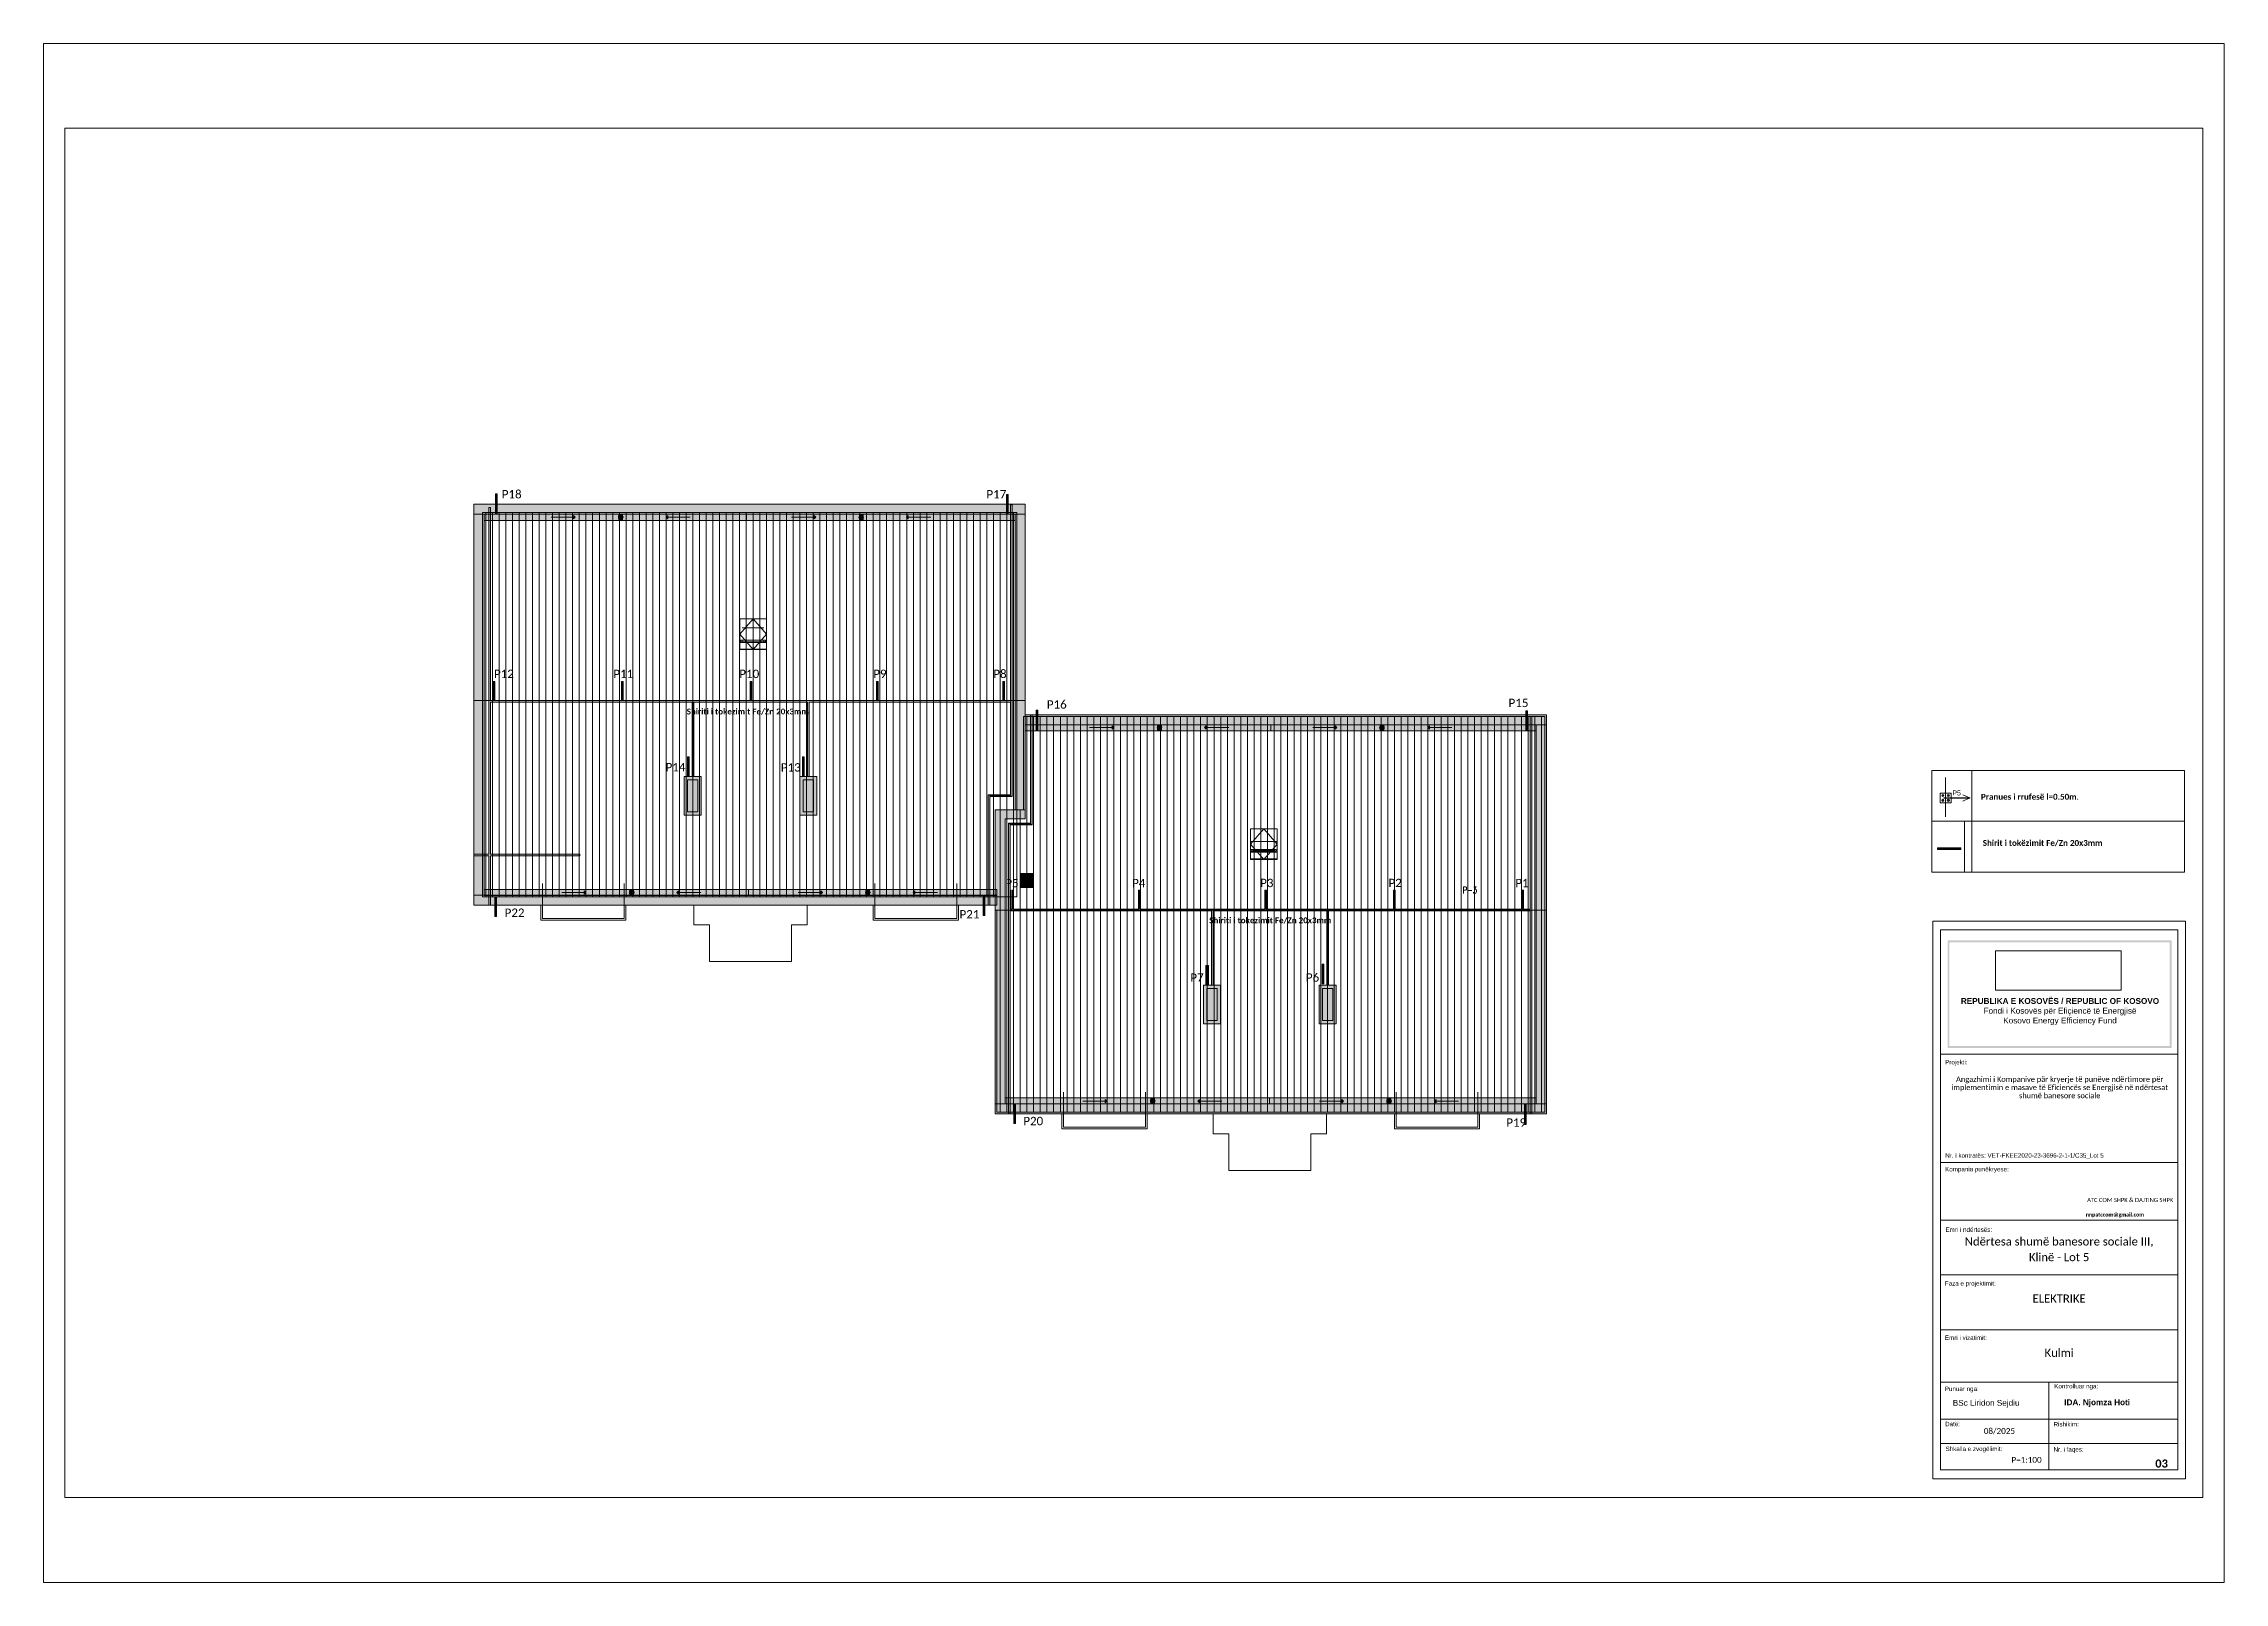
# Paper-space layout 'Layout1' of a CAD drawing. Header units: millimetres, sheet in inches. Extents: x 0 to 16.5, y 0 to 11.6.
# The model-space entities are those that its viewports show. They can reach past a viewport. Long polylines and large blocks are cut down to what shows.
import ezdxf

# ---------------------------------------------------------------- set-up
doc = ezdxf.new("R2010")
doc.units = ezdxf.units.MM
doc.header["$MEASUREMENT"] = 0
doc.header["$XCLIPFRAME"] = 0
for name, pattern in [('DASHDOT', [1, 0.5, -0.25, 0, -0.25]), ('DASHDOTX2', [2, 1, -0.5, 0, -0.5]), ('Dashed', [282.222223, 141.111112, -141.111112]), ('Long Dashed', [529.166651, 317.499995, -211.666656])]:
    doc.linetypes.add(name, pattern=pattern)
for name, color, linetype, lineweight in [('00 vija ne dukje 1_Pen_No__1', 7, 'Continuous', 0), ('00.Rrufepritesi_Pen_No__1', 7, 'Continuous', 0), ('0_Pen_No__7', 7, 'Continuous', 0), ('Annotation - Text_Pen_No__1', 7, 'Continuous', 0), ('Columns_Pen_No__1', 7, 'Continuous', 0), ('Dimensioning - General_Pen_No__41', 7, 'Continuous', 0), ('Exterior walls_Pen_No__1', 7, 'Continuous', 0), ('Exterior walls_Pen_No__20', 1, 'Continuous', 0), ('Exterior walls_Pen_No__80', 3, 'Continuous', 0), ('Shell - Roof_Pen_No__1', 7, 'Continuous', 0), ('Shell - Roof_Pen_No__2', 8, 'Continuous', 0), ('Shell - Roof_Pen_No__21', 7, 'Continuous', 0), ('Shell - Roof_Pen_No__60', 230, 'Continuous', 0), ('Structural - Bearing_Pen_No__1', 7, 'Continuous', 0), ('Structural - Bearing_Pen_No__2', 8, 'Continuous', 0)]:
    doc.layers.add(name, color=color, linetype=linetype, lineweight=lineweight)
for name, color, linetype, lineweight, true_color in [('00 vija ne dukje 1_Pen_No__250', 7, 'Continuous', 13, 0xe8e8e8), ('00.Rrufepritesi_Pen_No__3', 7, 'Continuous', 0, 0xff6600), ('Interior - Furniture _Pen_No__82', 7, 'Continuous', 0, 0xaaaaaa), ('Shell - Roof_Pen_No__61', 7, 'Continuous', 0, 0x6a6a6a), ('Shell - Roof_Pen_No__62', 7, 'Continuous', 0, 0xaaaaaa), ('Structural - Bearing_Pen_No__102', 7, 'Continuous', 0, 0xcccccc), ('Structural - Bearing_Pen_No__86', 7, 'Continuous', 0, 0x5555ff)]:
    doc.layers.add(name, color=color, linetype=linetype, lineweight=lineweight, true_color=true_color)
for name, color, linetype in [('Columns', 7, 'Continuous'), ('Drawing & Figure', 7, 'Continuous'), ('Exterior walls', 7, 'Continuous'), ('Shell - Roof', 7, 'Continuous')]:
    doc.layers.add(name, color=color, linetype=linetype)
doc.styles.add('GENERATED_STYLE_1', font='')
doc.styles.add('GENERATED_STYLE_2', font='')
doc.styles.add('GENERATED_STYLE_3', font='')
doc.styles.add('GENERATED_STYLE_4', font='')
doc.styles.add('GENERATED_STYLE_5', font='')
doc.styles.add('GENERATED_STYLE_6', font='txt.shx')
doc.styles.get('GENERATED_STYLE_1').set_extended_font_data('Arial')
doc.styles.get('GENERATED_STYLE_2').set_extended_font_data('Calibri')
doc.styles.get('GENERATED_STYLE_3').set_extended_font_data('Arial', bold=True)
doc.styles.get('GENERATED_STYLE_4').set_extended_font_data('Calibri Light')
doc.styles.get('GENERATED_STYLE_5').set_extended_font_data('Calibri', bold=True)
doc.linetypes.add('Circles', pattern='A,0,[1,e01-o3-kulmi1.Shx,S=7.839504,R=0,X=0,Y=0],-987.777448,0', length=987.777448)
picture_1 = doc.add_image_def('image1.png', size_in_pixel=(354, 134))
pattern_1 = [(90, (2247653.82, -76424.97), (-200, 0), [])]

psp = doc.layouts.get("Layout1")

msp = doc.modelspace()

# ---------------------------------------------------------------- texts
at = {"layer": '00.Rrufepritesi_Pen_No__1', "color": 7, "linetype": 'Continuous', "lineweight": 0}
for s, insert, char_height, attachment_point, style in [('\\A1;{\\pqr;\\fCalibri|b0|i0|c0|p34;P1\\fCalibri|b0|i0|c0|p34;8}', (2804728, -37481), 250, 3, 'GENERATED_STYLE_2'), ('\\A1;{\\pqr;\\fCalibri|b0|i0|c0|p34;P1\\fCalibri|b0|i0|c0|p34;7}', (2819237, -37484), 250, 3, 'GENERATED_STYLE_2'), ('\\A1;{\\pqr;\\fCalibri|b0|i0|c0|p34;P\\fCalibri|b0|i0|c0|p34;12}', (2804496, -42860), 250, 3, 'GENERATED_STYLE_2'), ('\\A1;{\\pqr;\\fCalibri|b0|i0|c0|p34;P\\fCalibri|b0|i0|c0|p34;11}', (2808070, -42862), 250, 3, 'GENERATED_STYLE_2'), ('\\A1;{\\pqr;\\fCalibri|b0|i0|c0|p34;P\\fCalibri|b0|i0|c0|p34;10}', (2811840, -42860), 250, 3, 'GENERATED_STYLE_2'), ('\\A1;{\\pqr;\\fCalibri|b0|i0|c0|p34;P\\fCalibri|b0|i0|c0|p34;9}', (2815652, -42860), 250, 3, 'GENERATED_STYLE_2'), ('\\A1;{\\pqr;\\fCalibri|b0|i0|c0|p34;P\\fCalibri|b0|i0|c0|p34;8}', (2819245, -42860), 250, 3, 'GENERATED_STYLE_2'), ('\\A1;{\\pqr;\\fCalibri|b0|i0|c0|p34;P1\\fCalibri|b0|i0|c0|p34;5}', (2834866, -43730), 250, 3, 'GENERATED_STYLE_2'), ('\\A1;{\\pqr;\\fCalibri|b1|i0|c0|p34;Shiriti i tokezimit Fe/Zn 20x3mm}', (2813320, -44026), 175, 3, 'GENERATED_STYLE_5'), ('\\A1;{\\pqr;\\fCalibri|b0|i0|c0|p34;P1\\fCalibri|b0|i0|c0|p34;6}', (2821045, -43776), 250, 3, 'GENERATED_STYLE_2'), ('\\A1;{\\pqr;\\fCalibri|b0|i0|c0|p34;P\\fCalibri|b0|i0|c0|p34;1\\fCalibri|b0|i0|c0|p34;4}', (2809632, -45654), 250, 3, 'GENERATED_STYLE_2'), ('\\A1;{\\pqr;\\fCalibri|b0|i0|c0|p34;P\\fCalibri|b0|i0|c0|p34;13}', (2813083, -45661), 250, 3, 'GENERATED_STYLE_2'), ('\\A1;{\\pql;\\fArial|b0|i0|c0|p34;P5}', (2847555, -46476), 150, 1, 'GENERATED_STYLE_1'), ('\\A1;{\\pqr;\\fCalibri|b0|i0|c0|p34;P\\fCalibri|b0|i0|c0|p34;5}', (2819604, -49125), 250, 3, 'GENERATED_STYLE_2'), ('\\A1;{\\pqr;\\fCalibri|b0|i0|c0|p34;P\\fCalibri|b0|i0|c0|p34;4}', (2823399, -49124), 250, 3, 'GENERATED_STYLE_2'), ('\\A1;{\\pqr;\\fCalibri|b0|i0|c0|p34;P\\fCalibri|b0|i0|c0|p34;3}', (2827233, -49121), 250, 3, 'GENERATED_STYLE_2'), ('\\A1;{\\pqr;\\fCalibri|b0|i0|c0|p34;P\\fCalibri|b0|i0|c0|p34;2}', (2831074, -49121), 250, 3, 'GENERATED_STYLE_2'), ('\\A1;{\\W0.750000x;\\pqr;\\Ftxt.shx;P-3}', (2833329, -49460), 200, 6, 'GENERATED_STYLE_6'), ('\\A1;{\\pqr;\\fCalibri|b0|i0|c0|p34;P1}', (2834872, -49123), 250, 3, 'GENERATED_STYLE_2'), ('\\A1;{\\pqr;\\fCalibri|b0|i0|c0|p34;P\\fCalibri|b0|i0|c0|p34;22}', (2804815, -50012), 250, 3, 'GENERATED_STYLE_2'), ('\\A1;{\\pqr;\\fCalibri|b0|i0|c0|p34;P\\fCalibri|b0|i0|c0|p34;21}', (2818432, -50060), 250, 3, 'GENERATED_STYLE_2'), ('\\A1;{\\pqr;\\fCalibri|b1|i0|c0|p34;Shiriti i tokezimit Fe/Zn 20x3mm}', (2828962, -50277), 175, 3, 'GENERATED_STYLE_5'), ('\\A1;{\\pqr;\\fCalibri|b0|i0|c0|p34;P\\fCalibri|b0|i0|c0|p34;7}', (2825142, -51956), 250, 3, 'GENERATED_STYLE_2'), ('\\A1;{\\pqr;\\fCalibri|b0|i0|c0|p34;P\\fCalibri|b0|i0|c0|p34;6}', (2828602, -51952), 250, 3, 'GENERATED_STYLE_2'), ('\\A1;{\\pqr;\\fCalibri|b0|i0|c0|p34;P\\fCalibri|b0|i0|c0|p34;20}', (2820340, -56249), 250, 3, 'GENERATED_STYLE_2'), ('\\A1;{\\pqr;\\fCalibri|b0|i0|c0|p34;P1\\fCalibri|b0|i0|c0|p34;9}', (2834799, -56294), 250, 3, 'GENERATED_STYLE_2')]:
    msp.add_mtext(s, dxfattribs=dict(at, insert=insert, char_height=char_height, attachment_point=attachment_point, style=style))
at = {"layer": '0_Pen_No__7', "color": 7, "linetype": 'Continuous', "lineweight": 0, "char_height": 175, "attachment_point": 1, "style": 'GENERATED_STYLE_5'}
for s, insert in [('\\A1;{\\pql;\\fCalibri|b1|i0|c0|p34;Pranues i rrufesë l=0.50m\\fCalibri|b0|i0|c0|p34;.}', (2848413, -46578)), ('\\A1;{\\pql;\\fCalibri|b1|i0|c0|p34;Shirit i tokëzimit Fe/Zn 20x3mm}', (2848465, -47960))]:
    msp.add_mtext(s, dxfattribs=dict(at, insert=insert))
at = {"layer": 'Annotation - Text_Pen_No__1', "color": 7}
for s, style, p in [('IDA. Njomza Hoti', 'GENERATED_STYLE_3', (2850906, -64883)), ('08/2025', 'GENERATED_STYLE_4', (2848497, -65743))]:
    msp.add_text(s, height=175, dxfattribs=dict(at, style=style)).set_placement(p)
at = {"layer": 'Annotation - Text_Pen_No__1', "color": 7, "linetype": 'Continuous', "lineweight": 0, "attachment_point": 2}
for s, insert, char_height, style in [('\\A1;{\\pqc;\\fArial|b1|i0|c0|p34;REPUBLIKA E KOSOVËS / REPUBLIC OF KOSOVO\\P\\pqc;\\fArial|b0|i0|c0|p34;Fondi i Kosovës për Efiçiencë të Energjisë\\P\\pqc;\\fArial|b0|i0|c0|p34;Kosovo Energy Efficiency Fund\\P\\pqc;\\fArial|b1|i0|c0|p34;\\H1.042194x;}', (2850778, -52693), 175, 'GENERATED_STYLE_3'), ('\\A1;{\\pqc;\\fCalibri|b0|i0|c0|p34;ELEKTRIKE}', (2850752, -61568), 242.5, 'GENERATED_STYLE_2'), ('\\A1;{\\pqc;\\fCalibri|b0|i0|c0|p34;Kulmi}', (2850752, -63193), 242.5, 'GENERATED_STYLE_2'), ('\\A1;{\\pqc;\\fCalibri|b0|i0|c0|p34;P=1:100}', (2849776, -66431), 175, 'GENERATED_STYLE_2'), ('\\A1;{\\pqc;\\fCalibri|b1|i0|c0|p34; 0\\fCalibri|b1|i0|c0|p34;3}', (2853776, -66508), 242.5, 'GENERATED_STYLE_5')]:
    msp.add_mtext(s, dxfattribs=dict(at, insert=insert, char_height=char_height, style=style))
at = {"layer": 'Annotation - Text_Pen_No__1', "color": 7, "linetype": 'Continuous', "lineweight": 5, "insert": (2850769, -55042), "char_height": 160, "width": 6798, "attachment_point": 2, "line_spacing_factor": 0.919632, "style": 'GENERATED_STYLE_5'}
msp.add_mtext('\\A1;\\pxqc;{\\fCalibri Light|b0|i0|c0|p34;Angazhimi i Kompanive pär kryerje të punëve ndërtimore për implementimin e masave të Eficiencës se Energjisë në ndërtesat shumë banesore sociale}', dxfattribs=at)
at = {"layer": 'Annotation - Text_Pen_No__1', "color": 7, "linetype": 'Continuous', "lineweight": 5, "attachment_point": 2}
for s, insert, char_height, style in [('\\A1;\\pxqc;ATC COM SHPK & DAJTING SHPK ', (2852879, -58676), 125, 'GENERATED_STYLE_4'), ('\\A1;\\pxqc;BSc Liridon Sejdiu', (2848567, -64725), 175, 'GENERATED_STYLE_1')]:
    msp.add_mtext(s, dxfattribs=dict(at, insert=insert, char_height=char_height, style=style))
at = {"layer": 'Annotation - Text_Pen_No__1', "color": 7, "linetype": 'Continuous', "lineweight": 0, "insert": (2850752, -59859), "char_height": 242.5, "attachment_point": 2, "line_spacing_factor": 1.16153, "style": 'GENERATED_STYLE_4'}
msp.add_mtext('\\pxqc;\\A1;Ndërtesa shumë banesore sociale III, \\PKlinë - Lot 5', dxfattribs=at)
at = {"layer": 'Dimensioning - General_Pen_No__41', "color": 7, "linetype": 'Continuous', "lineweight": 0, "char_height": 133.38, "attachment_point": 7, "style": 'GENERATED_STYLE_1'}
for s, insert in [('\\A1;{\\pql;\\fArial|b0|i0|c0|p34;Projekti:}', (2847340, -54718)), ('\\A1;\\pxql;Nr. i kontratës: VET-FKEE2020-23-3696-2-1-1/C35_Lot 5', (2847344, -57511)), ('\\pxql;\\A1;Kompania punëkryese:', (2847339, -57923)), ('\\A1;{\\pql;\\fArial|b0|i0|c0|p34;Emri i ndërtesës:}', (2847348, -59695)), ('\\A1;{\\pql;\\fArial|b0|i0|c0|p34;Faza e projektimit:}', (2847333, -61342)), ('\\A1;{\\pql;\\fArial|b0|i0|c0|p34;Emri i vizatimit:}', (2847334, -62931)), ('\\A1;{\\pql;\\fArial|b0|i0|c0|p34;Punuar nga:}', (2847330, -64499)), ('\\A1;{\\pql;\\fArial|b0|i0|c0|p34;Kontrolluar nga:}', (2850607, -64420)), ('\\A1;{\\pql;\\fArial|b0|i0|c0|p34;Datë:}', (2847338, -65514)), ('\\A1;{\\pql;\\fArial|b0|i0|c0|p34;Rishikim:}', (2850586, -65522)), ('\\A1;{\\pql;\\fArial|b0|i0|c0|p34;Shkalla e zvogëlimit:}', (2847353, -66296)), ('\\A1;{\\pql;\\fArial|b0|i0|c0|p34;Nr. i faqes:}', (2850584, -66312))]:
    msp.add_mtext(s, dxfattribs=dict(at, insert=insert))
at = {"layer": 'Dimensioning - General_Pen_No__41', "color": 7, "linetype": 'Continuous', "lineweight": 5, "insert": (2851549, -59263), "char_height": 115, "attachment_point": 7, "line_spacing_factor": 0.922253, "style": 'GENERATED_STYLE_1'}
msp.add_mtext('\\A1;\\pxql,t6.4112,13.191,20.438,28.538;{\\fCalibri|b1|i0|c0|p34;nnpatccom@gmail.com}', dxfattribs=at)

# ---------------------------------------------------------------- blocks, each defined once
blk = doc.blocks.new('Wall_1', base_point=(2803602, -49620))
at = {"layer": 'Exterior walls', "linetype": 'Continuous', "lineweight": 0}
for points in [[(2803602, -49440), (2803602, -49620), (2807952, -49620), (2807952, -49440)], [(2807952, -49530), (2807962, -49495), (2807987, -49470), (2808022, -49460), (2808057, -49470), (2808083, -49495), (2808092, -49530), (2808092, -49440), (2807952, -49440)], [(2807962, -49565), (2807952, -49530), (2807952, -49620), (2808092, -49620), (2808092, -49530), (2808083, -49565), (2808057, -49591), (2808022, -49600), (2807987, -49591)], [(2808092, -49440), (2808092, -49620), (2815021, -49620), (2815021, -49440)], [(2815021, -49530), (2815031, -49495), (2815056, -49470), (2815091, -49460), (2815126, -49470), (2815152, -49495), (2815161, -49530), (2815161, -49440), (2815021, -49440)], [(2815031, -49565), (2815021, -49530), (2815021, -49620), (2815161, -49620), (2815161, -49530), (2815152, -49565), (2815126, -49591), (2815091, -49600), (2815056, -49591)], [(2815161, -49440), (2815161, -49620), (2818952, -49620), (2818952, -49440)]]:
    blk.add_hatch(color=255, dxfattribs=at).paths.add_polyline_path(points)
at = {"layer": 'Exterior walls_Pen_No__1', "color": 7, "linetype": 'Continuous', "lineweight": 0, "flags": 128}
for points in [[(2818952, -49440), (2803602, -49440)], [(2803602, -49440), (2803602, -49620)], [(2818952, -49620), (2818952, -49440)], [(2803602, -49620), (2818952, -49620)]]:
    blk.add_lwpolyline(points, dxfattribs=at)
blk = doc.blocks.new('Wall_2', base_point=(2819202, -55859))
at = {"layer": 'Exterior walls', "linetype": 'Continuous', "lineweight": 0}
for points in [[(2819202, -55679), (2819202, -55859), (2823552, -55859), (2823552, -55679)], [(2823552, -55773), (2823562, -55738), (2823587, -55713), (2823622, -55703), (2823657, -55713), (2823683, -55738), (2823692, -55773), (2823692, -55679), (2823552, -55679)], [(2823562, -55808), (2823552, -55773), (2823552, -55859), (2823692, -55859), (2823692, -55773), (2823683, -55808), (2823657, -55834), (2823622, -55843), (2823587, -55834)], [(2823692, -55679), (2823692, -55859), (2830624, -55859), (2830624, -55679)], [(2830624, -55779), (2830634, -55744), (2830659, -55718), (2830694, -55709), (2830729, -55718), (2830755, -55744), (2830764, -55779), (2830764, -55679), (2830624, -55679)], [(2830634, -55814), (2830624, -55779), (2830624, -55859), (2830764, -55859), (2830764, -55779), (2830755, -55814), (2830729, -55840), (2830694, -55849), (2830659, -55840)], [(2830764, -55679), (2830764, -55859), (2835102, -55859), (2835102, -55679)]]:
    blk.add_hatch(color=255, dxfattribs=at).paths.add_polyline_path(points)
at = {"layer": 'Exterior walls_Pen_No__1', "color": 7, "linetype": 'Continuous', "lineweight": 0, "flags": 128}
for points in [[(2835102, -55679), (2819202, -55679)], [(2819202, -55679), (2819202, -55859)], [(2819202, -55859), (2835102, -55859)], [(2835102, -55859), (2835102, -55679)]]:
    blk.add_lwpolyline(points, dxfattribs=at)
blk = doc.blocks.new('Wall_3', base_point=(2835102, -44509))
at = {"layer": 'Exterior walls', "linetype": 'Continuous', "lineweight": 0}
for points in [[(2823752, -44689), (2823752, -44509), (2819802, -44509), (2819802, -44689)], [(2823752, -44509), (2823752, -44595), (2823762, -44560), (2823787, -44534), (2823822, -44525), (2823857, -44534), (2823883, -44560), (2823892, -44595), (2823892, -44509)], [(2823752, -44689), (2823892, -44689), (2823892, -44595), (2823883, -44630), (2823857, -44656), (2823822, -44665), (2823787, -44656), (2823762, -44630), (2823752, -44595)], [(2830412, -44689), (2830412, -44509), (2823892, -44509), (2823892, -44689)], [(2830412, -44509), (2830412, -44598), (2830422, -44563), (2830447, -44537), (2830482, -44528), (2830517, -44537), (2830543, -44563), (2830552, -44598), (2830552, -44509)], [(2830412, -44689), (2830552, -44689), (2830552, -44598), (2830543, -44633), (2830517, -44658), (2830482, -44668), (2830447, -44658), (2830422, -44633), (2830412, -44598)], [(2835102, -44689), (2835102, -44509), (2830552, -44509), (2830552, -44689)]]:
    blk.add_hatch(color=255, dxfattribs=at).paths.add_polyline_path(points)
at = {"layer": 'Exterior walls_Pen_No__1', "color": 7, "linetype": 'Continuous', "lineweight": 0, "flags": 128}
for points in [[(2835102, -44509), (2819802, -44509)], [(2819802, -44509), (2819802, -44689)], [(2819802, -44689), (2835102, -44689)], [(2835102, -44689), (2835102, -44509)]]:
    blk.add_lwpolyline(points, dxfattribs=at)
blk = doc.blocks.new('Wall_4', base_point=(2819502, -38209))
at = {"layer": 'Exterior walls', "linetype": 'Continuous', "lineweight": 0}
for points in [[(2807626, -38389), (2807626, -38209), (2803602, -38209), (2803602, -38389)], [(2807626, -38209), (2807626, -38292), (2807635, -38257), (2807661, -38231), (2807696, -38222), (2807731, -38231), (2807756, -38257), (2807766, -38292), (2807766, -38209)], [(2807626, -38389), (2807766, -38389), (2807766, -38292), (2807756, -38327), (2807731, -38353), (2807696, -38362), (2807661, -38353), (2807635, -38327), (2807626, -38292)], [(2814822, -38389), (2814822, -38209), (2807766, -38209), (2807766, -38389)], [(2814822, -38209), (2814822, -38300), (2814832, -38265), (2814857, -38239), (2814892, -38230), (2814927, -38239), (2814953, -38265), (2814962, -38300), (2814962, -38209)], [(2814822, -38389), (2814962, -38389), (2814962, -38300), (2814953, -38335), (2814927, -38361), (2814892, -38370), (2814857, -38361), (2814832, -38335), (2814822, -38300)], [(2819502, -38389), (2819502, -38209), (2814962, -38209), (2814962, -38389)]]:
    blk.add_hatch(color=255, dxfattribs=at).paths.add_polyline_path(points)
at = {"layer": 'Exterior walls_Pen_No__1', "color": 7, "linetype": 'Continuous', "lineweight": 0, "flags": 128}
for points in [[(2819502, -38209), (2803602, -38209)], [(2803602, -38209), (2803602, -38389)], [(2803602, -38389), (2819502, -38389)], [(2819502, -38389), (2819502, -38209)]]:
    blk.add_lwpolyline(points, dxfattribs=at)
blk = doc.blocks.new('Wall_5', base_point=(2834967, -44259))
at = {"layer": 'Exterior walls_Pen_No__80', "linetype": 'Continuous', "lineweight": 0}
blk.add_hatch(color=3, dxfattribs=at).paths.add_polyline_path([(2834917, -44259), (2834917, -56159), (2834967, -56159), (2834967, -44259)])
at = {"layer": 'Exterior walls_Pen_No__80', "color": 3, "linetype": 'Continuous', "lineweight": 0, "flags": 128}
for points in [[(2834917, -44259), (2834917, -50034)], [(2834967, -44259), (2834917, -44259)], [(2834967, -56159), (2834967, -44259)], [(2834917, -50084), (2834917, -56159)], [(2834917, -56159), (2834967, -56159)]]:
    blk.add_lwpolyline(points, dxfattribs=at)
blk = doc.blocks.new('Wall_6', base_point=(2834967, -50059))
at = {"layer": 'Exterior walls_Pen_No__80', "linetype": 'Continuous', "lineweight": 0}
blk.add_hatch(color=3, dxfattribs=at).paths.add_polyline_path([(2834917, -50034), (2819299, -50034), (2819349, -50084), (2834917, -50084)])
at = {"layer": 'Exterior walls_Pen_No__80', "color": 3, "linetype": 'Continuous', "lineweight": 0, "flags": 128}
for points in [[(2819405, -50034), (2819349, -50034)], [(2819349, -50084), (2825379, -50084)], [(2823195, -50034), (2819455, -50034)], [(2826978, -50034), (2823245, -50034)], [(2825429, -50084), (2828832, -50084)], [(2830824, -50034), (2827028, -50034)], [(2828882, -50084), (2834917, -50084)], [(2834669, -50034), (2830874, -50034)], [(2834917, -50034), (2834719, -50034)]]:
    blk.add_lwpolyline(points, dxfattribs=at)
blk = doc.blocks.new('Wall_7', base_point=(2819324, -50059))
at = {"layer": 'Exterior walls_Pen_No__80', "linetype": 'Continuous', "lineweight": 0}
blk.add_hatch(color=3, dxfattribs=at).paths.add_polyline_path([(2819299, -50034), (2819299, -56159), (2819349, -56159), (2819349, -50084)])
at = {"layer": 'Exterior walls_Pen_No__80', "color": 3, "linetype": 'Continuous', "lineweight": 0, "flags": 128}
for points in [[(2819299, -50034), (2819299, -56159)], [(2819349, -56159), (2819349, -50084)], [(2819299, -56159), (2819349, -56159)]]:
    blk.add_lwpolyline(points, dxfattribs=at)
blk = doc.blocks.new('Wall_8', base_point=(2819989, -44209))
at = {"layer": 'Exterior walls_Pen_No__80', "linetype": 'Continuous', "lineweight": 0}
blk.add_hatch(color=3, dxfattribs=at).paths.add_polyline_path([(2819964, -44209), (2819964, -47456), (2820014, -47506), (2820014, -44209)])
at = {"layer": 'Exterior walls_Pen_No__80', "color": 3, "linetype": 'Continuous', "lineweight": 0, "flags": 128}
for points in [[(2819964, -44209), (2819964, -47456)], [(2820014, -44209), (2819964, -44209)], [(2820014, -47506), (2820014, -44209)]]:
    blk.add_lwpolyline(points, dxfattribs=at)
blk = doc.blocks.new('Wall_9', base_point=(2819989, -47481))
at = {"layer": 'Exterior walls_Pen_No__80', "linetype": 'Continuous', "lineweight": 0}
blk.add_hatch(color=3, dxfattribs=at).paths.add_polyline_path([(2819964, -47456), (2819299, -47456), (2819349, -47506), (2820014, -47506)])
at = {"layer": 'Exterior walls_Pen_No__80', "color": 3, "linetype": 'Continuous', "lineweight": 0, "flags": 128}
for points in [[(2819964, -47456), (2819299, -47456)], [(2819349, -47506), (2820014, -47506)]]:
    blk.add_lwpolyline(points, dxfattribs=at)
blk = doc.blocks.new('Wall_10', base_point=(2819324, -47481))
at = {"layer": 'Exterior walls_Pen_No__80', "linetype": 'Continuous', "lineweight": 0}
blk.add_hatch(color=3, dxfattribs=at).paths.add_polyline_path([(2819299, -47456), (2819299, -50034), (2819349, -50034), (2819349, -47506)])
at = {"layer": 'Exterior walls_Pen_No__80', "color": 3, "linetype": 'Continuous', "lineweight": 0, "flags": 128}
for points in [[(2819299, -47456), (2819299, -50034)], [(2819349, -50034), (2819349, -47506)]]:
    blk.add_lwpolyline(points, dxfattribs=at)
blk = doc.blocks.new('Wall_11', base_point=(2828857, -52309))
at = {"layer": 'Exterior walls_Pen_No__80', "linetype": 'Continuous', "lineweight": 0}
blk.add_hatch(color=3, dxfattribs=at).paths.add_polyline_path([(2828882, -52309), (2828882, -50084), (2828832, -50084), (2828832, -52309)])
at = {"layer": 'Exterior walls_Pen_No__80', "color": 3, "linetype": 'Continuous', "lineweight": 0, "flags": 128}
for points in [[(2828832, -50084), (2828832, -52309)], [(2828882, -52309), (2828882, -50084)], [(2828832, -52309), (2828882, -52309)]]:
    blk.add_lwpolyline(points, dxfattribs=at)
blk = doc.blocks.new('Wall_12', base_point=(2825404, -52309))
at = {"layer": 'Exterior walls_Pen_No__80', "linetype": 'Continuous', "lineweight": 0}
blk.add_hatch(color=3, dxfattribs=at).paths.add_polyline_path([(2825429, -52309), (2825429, -50084), (2825379, -50084), (2825379, -52309)])
at = {"layer": 'Exterior walls_Pen_No__80', "color": 3, "linetype": 'Continuous', "lineweight": 0, "flags": 128}
for points in [[(2825379, -50084), (2825379, -52309)], [(2825429, -52309), (2825429, -50084)], [(2825379, -52309), (2825429, -52309)]]:
    blk.add_lwpolyline(points, dxfattribs=at)
blk = doc.blocks.new('Wall_13', base_point=(2809854, -46059))
at = {"layer": 'Exterior walls_Pen_No__80', "linetype": 'Continuous', "lineweight": 0}
blk.add_hatch(color=3, dxfattribs=at).paths.add_polyline_path([(2809879, -46059), (2809879, -43834), (2809829, -43834), (2809829, -46059)])
at = {"layer": 'Exterior walls_Pen_No__80', "color": 3, "linetype": 'Continuous', "lineweight": 0, "flags": 128}
for points in [[(2809829, -43834), (2809829, -46059)], [(2809879, -46059), (2809879, -43834)], [(2809829, -46059), (2809879, -46059)]]:
    blk.add_lwpolyline(points, dxfattribs=at)
blk = doc.blocks.new('Wall_14', base_point=(2813307, -46059))
at = {"layer": 'Exterior walls_Pen_No__80', "linetype": 'Continuous', "lineweight": 0}
blk.add_hatch(color=3, dxfattribs=at).paths.add_polyline_path([(2813332, -46059), (2813332, -43834), (2813282, -43834), (2813282, -46059)])
at = {"layer": 'Exterior walls_Pen_No__80', "color": 3, "linetype": 'Continuous', "lineweight": 0, "flags": 128}
for points in [[(2813282, -43834), (2813282, -46059)], [(2813332, -46059), (2813332, -43834)], [(2813282, -46059), (2813332, -46059)]]:
    blk.add_lwpolyline(points, dxfattribs=at)
blk = doc.blocks.new('Wall_15', base_point=(2834694, -50059))
at = {"layer": 'Exterior walls_Pen_No__20', "linetype": 'Continuous', "lineweight": 0}
blk.add_hatch(color=1, dxfattribs=at).paths.add_polyline_path([(2834719, -50034), (2834719, -49466), (2834669, -49466), (2834669, -50034)])
at = {"layer": 'Exterior walls_Pen_No__20', "color": 1, "linetype": 'Continuous', "lineweight": 0, "flags": 128}
for points in [[(2834719, -49466), (2834669, -49466)], [(2834669, -49466), (2834669, -50034)], [(2834719, -50034), (2834719, -49466)]]:
    blk.add_lwpolyline(points, dxfattribs=at)
blk = doc.blocks.new('Wall_16', base_point=(2830849, -50059))
at = {"layer": 'Exterior walls_Pen_No__20', "linetype": 'Continuous', "lineweight": 0}
blk.add_hatch(color=1, dxfattribs=at).paths.add_polyline_path([(2830874, -50034), (2830874, -49466), (2830824, -49466), (2830824, -50034)])
at = {"layer": 'Exterior walls_Pen_No__20', "color": 1, "linetype": 'Continuous', "lineweight": 0, "flags": 128}
for points in [[(2830874, -49466), (2830824, -49466)], [(2830824, -49466), (2830824, -50034)], [(2830874, -50034), (2830874, -49466)]]:
    blk.add_lwpolyline(points, dxfattribs=at)
blk = doc.blocks.new('Wall_17', base_point=(2827003, -50059))
at = {"layer": 'Exterior walls_Pen_No__20', "linetype": 'Continuous', "lineweight": 0}
blk.add_hatch(color=1, dxfattribs=at).paths.add_polyline_path([(2827028, -50034), (2827028, -49466), (2826978, -49466), (2826978, -50034)])
at = {"layer": 'Exterior walls_Pen_No__20', "color": 1, "linetype": 'Continuous', "lineweight": 0, "flags": 128}
for points in [[(2827028, -49466), (2826978, -49466)], [(2826978, -49466), (2826978, -50034)], [(2827028, -50034), (2827028, -49466)]]:
    blk.add_lwpolyline(points, dxfattribs=at)
blk = doc.blocks.new('Wall_18', base_point=(2823220, -50059))
at = {"layer": 'Exterior walls_Pen_No__20', "linetype": 'Continuous', "lineweight": 0}
blk.add_hatch(color=1, dxfattribs=at).paths.add_polyline_path([(2823245, -50034), (2823245, -49466), (2823195, -49466), (2823195, -50034)])
at = {"layer": 'Exterior walls_Pen_No__20', "color": 1, "linetype": 'Continuous', "lineweight": 0, "flags": 128}
for points in [[(2823245, -49466), (2823195, -49466)], [(2823195, -49466), (2823195, -50034)], [(2823245, -50034), (2823245, -49466)]]:
    blk.add_lwpolyline(points, dxfattribs=at)
blk = doc.blocks.new('Wall_19', base_point=(2819430, -50059))
at = {"layer": 'Exterior walls_Pen_No__20', "linetype": 'Continuous', "lineweight": 0}
blk.add_hatch(color=1, dxfattribs=at).paths.add_polyline_path([(2819455, -50034), (2819455, -49466), (2819405, -49466), (2819405, -50034)])
at = {"layer": 'Exterior walls_Pen_No__20', "color": 1, "linetype": 'Continuous', "lineweight": 0, "flags": 128}
for points in [[(2819455, -49466), (2819405, -49466)], [(2819405, -49466), (2819405, -50034)], [(2819455, -50034), (2819455, -49466)]]:
    blk.add_lwpolyline(points, dxfattribs=at)
blk = doc.blocks.new('Wall_20', base_point=(2828713, -52268))
at = {"layer": 'Exterior walls_Pen_No__20', "linetype": 'Continuous', "lineweight": 0}
blk.add_hatch(color=1, dxfattribs=at).paths.add_polyline_path([(2828738, -52268), (2828738, -51676), (2828688, -51676), (2828688, -52268)])
at = {"layer": 'Exterior walls_Pen_No__20', "color": 1, "linetype": 'Continuous', "lineweight": 0, "flags": 128}
for points in [[(2828738, -51676), (2828688, -51676)], [(2828688, -51676), (2828688, -52268)], [(2828738, -52268), (2828738, -51676)], [(2828688, -52268), (2828738, -52268)]]:
    blk.add_lwpolyline(points, dxfattribs=at)
blk = doc.blocks.new('Wall_21', base_point=(2825239, -52309))
at = {"layer": 'Exterior walls_Pen_No__20', "linetype": 'Continuous', "lineweight": 0}
blk.add_hatch(color=1, dxfattribs=at).paths.add_polyline_path([(2825264, -52309), (2825264, -51716), (2825214, -51716), (2825214, -52309)])
at = {"layer": 'Exterior walls_Pen_No__20', "color": 1, "linetype": 'Continuous', "lineweight": 0, "flags": 128}
for points in [[(2825264, -51716), (2825214, -51716)], [(2825214, -51716), (2825214, -52309)], [(2825264, -52309), (2825264, -51716)], [(2825214, -52309), (2825264, -52309)]]:
    blk.add_lwpolyline(points, dxfattribs=at)
blk = doc.blocks.new('Wall_22', base_point=(2825264, -52309))
at = {"layer": 'Exterior walls_Pen_No__20', "linetype": 'Continuous', "lineweight": 0}
blk.add_hatch(color=1, dxfattribs=at).paths.add_polyline_path([(2825289, -52309), (2825289, -51716), (2825239, -51716), (2825239, -52309)])
at = {"layer": 'Exterior walls_Pen_No__20', "color": 1, "linetype": 'Continuous', "lineweight": 0, "flags": 128}
for points in [[(2825289, -51716), (2825239, -51716)], [(2825239, -51716), (2825239, -52309)], [(2825289, -52309), (2825289, -51716)], [(2825239, -52309), (2825289, -52309)]]:
    blk.add_lwpolyline(points, dxfattribs=at)
blk = doc.blocks.new('Wall_23', base_point=(2803898, -43809))
at = {"layer": 'Exterior walls_Pen_No__20', "linetype": 'Continuous', "lineweight": 0}
blk.add_hatch(color=1, dxfattribs=at).paths.add_polyline_path([(2803923, -43784), (2803923, -43216), (2803873, -43216), (2803873, -43784)])
at = {"layer": 'Exterior walls_Pen_No__20', "color": 1, "linetype": 'Continuous', "lineweight": 0, "flags": 128}
for points in [[(2803923, -43216), (2803873, -43216)], [(2803873, -43216), (2803873, -43784)], [(2803923, -43784), (2803923, -43216)]]:
    blk.add_lwpolyline(points, dxfattribs=at)
blk = doc.blocks.new('Wall_24', base_point=(2807744, -43809))
at = {"layer": 'Exterior walls_Pen_No__20', "linetype": 'Continuous', "lineweight": 0}
blk.add_hatch(color=1, dxfattribs=at).paths.add_polyline_path([(2807769, -43784), (2807769, -43216), (2807719, -43216), (2807719, -43784)])
at = {"layer": 'Exterior walls_Pen_No__20', "color": 1, "linetype": 'Continuous', "lineweight": 0, "flags": 128}
for points in [[(2807769, -43216), (2807719, -43216)], [(2807719, -43216), (2807719, -43784)], [(2807769, -43784), (2807769, -43216)]]:
    blk.add_lwpolyline(points, dxfattribs=at)
blk = doc.blocks.new('Wall_25', base_point=(2811590, -43809))
at = {"layer": 'Exterior walls_Pen_No__20', "linetype": 'Continuous', "lineweight": 0}
blk.add_hatch(color=1, dxfattribs=at).paths.add_polyline_path([(2811615, -43784), (2811615, -43216), (2811565, -43216), (2811565, -43784)])
at = {"layer": 'Exterior walls_Pen_No__20', "color": 1, "linetype": 'Continuous', "lineweight": 0, "flags": 128}
for points in [[(2811615, -43216), (2811565, -43216)], [(2811565, -43216), (2811565, -43784)], [(2811615, -43784), (2811615, -43216)]]:
    blk.add_lwpolyline(points, dxfattribs=at)
blk = doc.blocks.new('Wall_26', base_point=(2815373, -43809))
at = {"layer": 'Exterior walls_Pen_No__20', "linetype": 'Continuous', "lineweight": 0}
blk.add_hatch(color=1, dxfattribs=at).paths.add_polyline_path([(2815398, -43784), (2815398, -43216), (2815348, -43216), (2815348, -43784)])
at = {"layer": 'Exterior walls_Pen_No__20', "color": 1, "linetype": 'Continuous', "lineweight": 0, "flags": 128}
for points in [[(2815398, -43216), (2815348, -43216)], [(2815348, -43216), (2815348, -43784)], [(2815398, -43784), (2815398, -43216)]]:
    blk.add_lwpolyline(points, dxfattribs=at)
blk = doc.blocks.new('Wall_27', base_point=(2819162, -43809))
at = {"layer": 'Exterior walls_Pen_No__20', "linetype": 'Continuous', "lineweight": 0}
blk.add_hatch(color=1, dxfattribs=at).paths.add_polyline_path([(2819187, -43784), (2819187, -43216), (2819137, -43216), (2819137, -43784)])
at = {"layer": 'Exterior walls_Pen_No__20', "color": 1, "linetype": 'Continuous', "lineweight": 0, "flags": 128}
for points in [[(2819187, -43216), (2819137, -43216)], [(2819137, -43216), (2819137, -43784)], [(2819187, -43784), (2819187, -43216)]]:
    blk.add_lwpolyline(points, dxfattribs=at)
blk = doc.blocks.new('Wall_28', base_point=(2809717, -46059))
at = {"layer": 'Exterior walls_Pen_No__20', "linetype": 'Continuous', "lineweight": 0}
blk.add_hatch(color=1, dxfattribs=at).paths.add_polyline_path([(2809742, -46059), (2809742, -45466), (2809692, -45466), (2809692, -46059)])
at = {"layer": 'Exterior walls_Pen_No__20', "color": 1, "linetype": 'Continuous', "lineweight": 0, "flags": 128}
for points in [[(2809742, -45466), (2809692, -45466)], [(2809692, -45466), (2809692, -46059)], [(2809742, -46059), (2809742, -45466)], [(2809692, -46059), (2809742, -46059)]]:
    blk.add_lwpolyline(points, dxfattribs=at)
blk = doc.blocks.new('Wall_29', base_point=(2813163, -46059))
at = {"layer": 'Exterior walls_Pen_No__20', "linetype": 'Continuous', "lineweight": 0}
blk.add_hatch(color=1, dxfattribs=at).paths.add_polyline_path([(2813188, -46059), (2813188, -45466), (2813138, -45466), (2813138, -46059)])
at = {"layer": 'Exterior walls_Pen_No__20', "color": 1, "linetype": 'Continuous', "lineweight": 0, "flags": 128}
for points in [[(2813188, -45466), (2813138, -45466)], [(2813138, -45466), (2813138, -46059)], [(2813188, -46059), (2813188, -45466)], [(2813138, -46059), (2813188, -46059)]]:
    blk.add_lwpolyline(points, dxfattribs=at)
blk = doc.blocks.new('Wall_30', base_point=(2834812, -44689))
at = {"layer": 'Exterior walls_Pen_No__20', "linetype": 'Continuous', "lineweight": 0}
blk.add_hatch(color=1, dxfattribs=at).paths.add_polyline_path([(2834837, -44689), (2834837, -44096), (2834787, -44096), (2834787, -44689)])
at = {"layer": 'Exterior walls_Pen_No__20', "color": 1, "linetype": 'Continuous', "lineweight": 0, "flags": 128}
for points in [[(2834837, -44096), (2834787, -44096)], [(2834787, -44096), (2834787, -44689)], [(2834837, -44689), (2834837, -44096)], [(2834787, -44689), (2834837, -44689)]]:
    blk.add_lwpolyline(points, dxfattribs=at)
blk = doc.blocks.new('Wall_31', base_point=(2820152, -44667))
at = {"layer": 'Exterior walls_Pen_No__20', "linetype": 'Continuous', "lineweight": 0}
blk.add_hatch(color=1, dxfattribs=at).paths.add_polyline_path([(2820177, -44667), (2820177, -44075), (2820127, -44075), (2820127, -44667)])
at = {"layer": 'Exterior walls_Pen_No__20', "color": 1, "linetype": 'Continuous', "lineweight": 0, "flags": 128}
for points in [[(2820177, -44075), (2820127, -44075)], [(2820127, -44075), (2820127, -44667)], [(2820177, -44667), (2820177, -44075)], [(2820127, -44667), (2820177, -44667)]]:
    blk.add_lwpolyline(points, dxfattribs=at)
blk = doc.blocks.new('Wall_32', base_point=(2834774, -56476))
at = {"layer": 'Exterior walls_Pen_No__20', "linetype": 'Continuous', "lineweight": 0}
blk.add_hatch(color=1, dxfattribs=at).paths.add_polyline_path([(2834799, -56476), (2834799, -55884), (2834749, -55884), (2834749, -56476)])
at = {"layer": 'Exterior walls_Pen_No__20', "color": 1, "linetype": 'Continuous', "lineweight": 0, "flags": 128}
for points in [[(2834799, -55884), (2834749, -55884)], [(2834749, -55884), (2834749, -56476)], [(2834799, -56476), (2834799, -55884)], [(2834749, -56476), (2834799, -56476)]]:
    blk.add_lwpolyline(points, dxfattribs=at)
blk = doc.blocks.new('Wall_33', base_point=(2819485, -56451))
at = {"layer": 'Exterior walls_Pen_No__20', "linetype": 'Continuous', "lineweight": 0}
blk.add_hatch(color=1, dxfattribs=at).paths.add_polyline_path([(2819510, -56451), (2819510, -55859), (2819460, -55859), (2819460, -56451)])
at = {"layer": 'Exterior walls_Pen_No__20', "color": 1, "linetype": 'Continuous', "lineweight": 0, "flags": 128}
for points in [[(2819510, -55859), (2819460, -55859)], [(2819460, -55859), (2819460, -56451)], [(2819510, -56451), (2819510, -55859)], [(2819460, -56451), (2819510, -56451)]]:
    blk.add_lwpolyline(points, dxfattribs=at)
blk = doc.blocks.new('Wall_34', base_point=(2818571, -50217))
at = {"layer": 'Exterior walls_Pen_No__20', "linetype": 'Continuous', "lineweight": 0}
blk.add_hatch(color=1, dxfattribs=at).paths.add_polyline_path([(2818596, -50217), (2818596, -49625), (2818546, -49625), (2818546, -50217)])
at = {"layer": 'Exterior walls_Pen_No__20', "color": 1, "linetype": 'Continuous', "lineweight": 0, "flags": 128}
for points in [[(2818596, -49625), (2818546, -49625)], [(2818546, -49625), (2818546, -50217)], [(2818546, -50217), (2818596, -50217)], [(2818596, -50217), (2818596, -49625)]]:
    blk.add_lwpolyline(points, dxfattribs=at)
blk = doc.blocks.new('Wall_35', base_point=(2803954, -50251))
at = {"layer": 'Exterior walls_Pen_No__20', "linetype": 'Continuous', "lineweight": 0}
blk.add_hatch(color=1, dxfattribs=at).paths.add_polyline_path([(2803979, -50251), (2803979, -49659), (2803929, -49659), (2803929, -50251)])
at = {"layer": 'Exterior walls_Pen_No__20', "color": 1, "linetype": 'Continuous', "lineweight": 0, "flags": 128}
for points in [[(2803979, -49659), (2803929, -49659)], [(2803929, -49659), (2803929, -50251)], [(2803929, -50251), (2803979, -50251)], [(2803979, -50251), (2803979, -49659)]]:
    blk.add_lwpolyline(points, dxfattribs=at)
blk = doc.blocks.new('Wall_36', base_point=(2847301, -46701))
at = {"layer": 'Exterior walls_Pen_No__20', "linetype": 'Continuous', "lineweight": 0}
blk.add_hatch(color=1, dxfattribs=at).paths.add_polyline_path([(2847301, -46706), (2848082, -46706), (2848082, -46696), (2847301, -46696)])
at = {"layer": 'Exterior walls_Pen_No__20', "color": 1, "linetype": 'Continuous', "lineweight": 0, "flags": 128}
for points in [[(2848082, -46696), (2847301, -46696)], [(2847301, -46696), (2847301, -46706)], [(2847301, -46706), (2848082, -46706)], [(2848082, -46706), (2848082, -46696)]]:
    blk.add_lwpolyline(points, dxfattribs=at)
blk = doc.blocks.new('Column_1', base_point=(2808022, -49530))
at = {"layer": 'Columns', "linetype": 'Continuous', "lineweight": 0, "true_color": 0x000000}
blk.add_hatch(color=18, dxfattribs=at).paths.add_polyline_path([(2808022, -49600, 0.414214), (2808092, -49530, 0.414214), (2808022, -49460, 0.414214), (2807952, -49530, 0.414214)])
at = {"layer": 'Columns_Pen_No__1', "color": 7, "linetype": 'Continuous', "lineweight": 0}
for p, q in [((2807973, -49580), (2808072, -49481)), ((2808072, -49580), (2807973, -49481))]:
    blk.add_line(p, q, dxfattribs=at)
blk.add_circle((2808022, -49530), 70, dxfattribs=at)
blk = doc.blocks.new('Column_2', base_point=(2815091, -49530))
at = {"layer": 'Columns', "linetype": 'Continuous', "lineweight": 0, "true_color": 0x000000}
blk.add_hatch(color=18, dxfattribs=at).paths.add_polyline_path([(2815091, -49600, 0.414214), (2815161, -49530, 0.414214), (2815091, -49460, 0.414214), (2815021, -49530, 0.414214)])
at = {"layer": 'Columns_Pen_No__1', "color": 7, "linetype": 'Continuous', "lineweight": 0}
for p, q in [((2815042, -49580), (2815141, -49481)), ((2815141, -49580), (2815042, -49481))]:
    blk.add_line(p, q, dxfattribs=at)
blk.add_circle((2815091, -49530), 70, dxfattribs=at)
blk = doc.blocks.new('Column_3', base_point=(2823622, -55773))
at = {"layer": 'Columns', "linetype": 'Continuous', "lineweight": 0, "true_color": 0x000000}
blk.add_hatch(color=18, dxfattribs=at).paths.add_polyline_path([(2823622, -55843, 0.414214), (2823692, -55773, 0.414214), (2823622, -55703, 0.414214), (2823552, -55773, 0.414214)])
at = {"layer": 'Columns_Pen_No__1', "color": 7, "linetype": 'Continuous', "lineweight": 0}
for p, q in [((2823573, -55823), (2823672, -55724)), ((2823672, -55823), (2823573, -55724))]:
    blk.add_line(p, q, dxfattribs=at)
blk.add_circle((2823622, -55773), 70, dxfattribs=at)
blk = doc.blocks.new('Column_4', base_point=(2830694, -55779))
at = {"layer": 'Columns', "linetype": 'Continuous', "lineweight": 0, "true_color": 0x000000}
blk.add_hatch(color=18, dxfattribs=at).paths.add_polyline_path([(2830694, -55849, 0.414214), (2830764, -55779, 0.414214), (2830694, -55709, 0.414214), (2830624, -55779, 0.414214)])
at = {"layer": 'Columns_Pen_No__1', "color": 7, "linetype": 'Continuous', "lineweight": 0}
for p, q in [((2830645, -55829), (2830744, -55730)), ((2830744, -55829), (2830645, -55730))]:
    blk.add_line(p, q, dxfattribs=at)
blk.add_circle((2830694, -55779), 70, dxfattribs=at)
blk = doc.blocks.new('Column_5', base_point=(2830482, -44598))
at = {"layer": 'Columns', "linetype": 'Continuous', "lineweight": 0, "true_color": 0x000000}
blk.add_hatch(color=18, dxfattribs=at).paths.add_polyline_path([(2830482, -44668, 0.414214), (2830552, -44598, 0.414214), (2830482, -44528, 0.414214), (2830412, -44598, 0.414214)])
at = {"layer": 'Columns_Pen_No__1', "color": 7, "linetype": 'Continuous', "lineweight": 0}
for p, q in [((2830433, -44647), (2830532, -44548)), ((2830532, -44647), (2830433, -44548))]:
    blk.add_line(p, q, dxfattribs=at)
blk.add_circle((2830482, -44598), 70, dxfattribs=at)
blk = doc.blocks.new('Column_6', base_point=(2823822, -44595))
at = {"layer": 'Columns', "linetype": 'Continuous', "lineweight": 0, "true_color": 0x000000}
blk.add_hatch(color=18, dxfattribs=at).paths.add_polyline_path([(2823822, -44665, 0.414214), (2823892, -44595, 0.414214), (2823822, -44525, 0.414214), (2823752, -44595, 0.414214)])
at = {"layer": 'Columns_Pen_No__1', "color": 7, "linetype": 'Continuous', "lineweight": 0}
for p, q in [((2823773, -44645), (2823872, -44546)), ((2823872, -44645), (2823773, -44546))]:
    blk.add_line(p, q, dxfattribs=at)
blk.add_circle((2823822, -44595), 70, dxfattribs=at)
blk = doc.blocks.new('Column_7', base_point=(2814892, -38300))
at = {"layer": 'Columns', "linetype": 'Continuous', "lineweight": 0, "true_color": 0x000000}
blk.add_hatch(color=18, dxfattribs=at).paths.add_polyline_path([(2814892, -38370, 0.414214), (2814962, -38300, 0.414214), (2814892, -38230, 0.414214), (2814822, -38300, 0.414214)])
at = {"layer": 'Columns_Pen_No__1', "color": 7, "linetype": 'Continuous', "lineweight": 0}
for p, q in [((2814843, -38350), (2814942, -38251)), ((2814942, -38350), (2814843, -38251))]:
    blk.add_line(p, q, dxfattribs=at)
blk.add_circle((2814892, -38300), 70, dxfattribs=at)
blk = doc.blocks.new('Column_8', base_point=(2807696, -38292))
at = {"layer": 'Columns', "linetype": 'Continuous', "lineweight": 0, "true_color": 0x000000}
blk.add_hatch(color=18, dxfattribs=at).paths.add_polyline_path([(2807696, -38362, 0.414214), (2807766, -38292, 0.414214), (2807696, -38222, 0.414214), (2807626, -38292, 0.414214)])
at = {"layer": 'Columns_Pen_No__1', "color": 7, "linetype": 'Continuous', "lineweight": 0}
for p, q in [((2807646, -38342), (2807745, -38243)), ((2807745, -38342), (2807646, -38243))]:
    blk.add_line(p, q, dxfattribs=at)
blk.add_circle((2807696, -38292), 70, dxfattribs=at)
blk = doc.blocks.new('Skylight Pivot Hung 22')
at = {"layer": 'Interior - Furniture _Pen_No__82', "color": 253, "linetype": 'Continuous', "lineweight": 0, "true_color": 0xaaaaaa}
for p, q in [((400, 919), (-400, 919)), ((-400, 919), (-400, 0)), ((0, 919), (-400, 460)), ((0, 919), (400, 460)), ((400, 0), (400, 919)), ((0, 0), (-400, 460)), ((-400, 0), (400, 0)), ((0, 0), (400, 460))]:
    blk.add_line(p, q, dxfattribs=at)
blk = doc.blocks.new('Line_1', base_point=(2825895, -44596))
at = {"layer": 'Shell - Roof', "linetype": 'Continuous', "lineweight": 0, "true_color": 0x000000}
blk.add_hatch(color=18, dxfattribs=at).paths.add_polyline_path([(2825173, -44596), (2825223, -44646), (2825223, -44546)])
at = {"layer": 'Shell - Roof_Pen_No__1', "color": 7, "linetype": 'Continuous', "lineweight": 0}
for p, q in [((2825173, -44596), (2825223, -44546)), ((2825173, -44596), (2825223, -44646)), ((2825223, -44546), (2825223, -44646))]:
    blk.add_line(p, q, dxfattribs=at)
at = {"layer": 'Shell - Roof_Pen_No__21', "color": 7, "linetype": 'Continuous', "lineweight": 0}
blk.add_line((2825895, -44596), (2825223, -44596), dxfattribs=at)
blk = doc.blocks.new('Line_2', base_point=(2821730, -44596))
at = {"layer": 'Shell - Roof', "linetype": 'Continuous', "lineweight": 0, "true_color": 0x000000}
blk.add_hatch(color=18, dxfattribs=at).paths.add_polyline_path([(2822452, -44596), (2822402, -44546), (2822402, -44646)])
at = {"layer": 'Shell - Roof_Pen_No__1', "color": 7, "linetype": 'Continuous', "lineweight": 0}
for p, q in [((2822452, -44596), (2822402, -44546)), ((2822402, -44646), (2822402, -44546)), ((2822452, -44596), (2822402, -44646))]:
    blk.add_line(p, q, dxfattribs=at)
at = {"layer": 'Shell - Roof_Pen_No__21', "color": 7, "linetype": 'Continuous', "lineweight": 0}
blk.add_line((2821730, -44596), (2822402, -44596), dxfattribs=at)
blk = doc.blocks.new('Line_3', base_point=(2832573, -44596))
at = {"layer": 'Shell - Roof', "linetype": 'Continuous', "lineweight": 0, "true_color": 0x000000}
blk.add_hatch(color=18, dxfattribs=at).paths.add_polyline_path([(2831851, -44596), (2831901, -44646), (2831901, -44546)])
at = {"layer": 'Shell - Roof_Pen_No__1', "color": 7, "linetype": 'Continuous', "lineweight": 0}
for p, q in [((2831851, -44596), (2831901, -44546)), ((2831851, -44596), (2831901, -44646)), ((2831901, -44546), (2831901, -44646))]:
    blk.add_line(p, q, dxfattribs=at)
at = {"layer": 'Shell - Roof_Pen_No__21', "color": 7, "linetype": 'Continuous', "lineweight": 0}
blk.add_line((2832573, -44596), (2831901, -44596), dxfattribs=at)
blk = doc.blocks.new('Line_4', base_point=(2828408, -44596))
at = {"layer": 'Shell - Roof', "linetype": 'Continuous', "lineweight": 0, "true_color": 0x000000}
blk.add_hatch(color=18, dxfattribs=at).paths.add_polyline_path([(2829130, -44596), (2829080, -44546), (2829080, -44646)])
at = {"layer": 'Shell - Roof_Pen_No__1', "color": 7, "linetype": 'Continuous', "lineweight": 0}
for p, q in [((2829130, -44596), (2829080, -44546)), ((2829080, -44646), (2829080, -44546)), ((2829130, -44596), (2829080, -44646))]:
    blk.add_line(p, q, dxfattribs=at)
at = {"layer": 'Shell - Roof_Pen_No__21', "color": 7, "linetype": 'Continuous', "lineweight": 0}
blk.add_line((2828408, -44596), (2829080, -44596), dxfattribs=at)
blk = doc.blocks.new('Line_5', base_point=(2816973, -38296))
at = {"layer": 'Shell - Roof', "linetype": 'Continuous', "lineweight": 0, "true_color": 0x000000}
blk.add_hatch(color=18, dxfattribs=at).paths.add_polyline_path([(2816251, -38296), (2816301, -38346), (2816301, -38246)])
at = {"layer": 'Shell - Roof_Pen_No__1', "color": 7, "linetype": 'Continuous', "lineweight": 0}
for p, q in [((2816251, -38296), (2816301, -38246)), ((2816251, -38296), (2816301, -38346)), ((2816301, -38246), (2816301, -38346))]:
    blk.add_line(p, q, dxfattribs=at)
at = {"layer": 'Shell - Roof_Pen_No__21', "color": 7, "linetype": 'Continuous', "lineweight": 0}
blk.add_line((2816973, -38296), (2816301, -38296), dxfattribs=at)
blk = doc.blocks.new('Line_6', base_point=(2812808, -38296))
at = {"layer": 'Shell - Roof', "linetype": 'Continuous', "lineweight": 0, "true_color": 0x000000}
blk.add_hatch(color=18, dxfattribs=at).paths.add_polyline_path([(2813530, -38296), (2813480, -38246), (2813480, -38346)])
at = {"layer": 'Shell - Roof_Pen_No__1', "color": 7, "linetype": 'Continuous', "lineweight": 0}
for p, q in [((2813530, -38296), (2813480, -38246)), ((2813480, -38346), (2813480, -38246)), ((2813530, -38296), (2813480, -38346))]:
    blk.add_line(p, q, dxfattribs=at)
at = {"layer": 'Shell - Roof_Pen_No__21', "color": 7, "linetype": 'Continuous', "lineweight": 0}
blk.add_line((2812808, -38296), (2813480, -38296), dxfattribs=at)
blk = doc.blocks.new('Line_7', base_point=(2809773, -38296))
at = {"layer": 'Shell - Roof', "linetype": 'Continuous', "lineweight": 0, "true_color": 0x000000}
blk.add_hatch(color=18, dxfattribs=at).paths.add_polyline_path([(2809051, -38296), (2809101, -38346), (2809101, -38246)])
at = {"layer": 'Shell - Roof_Pen_No__1', "color": 7, "linetype": 'Continuous', "lineweight": 0}
for p, q in [((2809051, -38296), (2809101, -38246)), ((2809051, -38296), (2809101, -38346)), ((2809101, -38246), (2809101, -38346))]:
    blk.add_line(p, q, dxfattribs=at)
at = {"layer": 'Shell - Roof_Pen_No__21', "color": 7, "linetype": 'Continuous', "lineweight": 0}
blk.add_line((2809773, -38296), (2809101, -38296), dxfattribs=at)
blk = doc.blocks.new('Line_8', base_point=(2805608, -38296))
at = {"layer": 'Shell - Roof', "linetype": 'Continuous', "lineweight": 0, "true_color": 0x000000}
blk.add_hatch(color=18, dxfattribs=at).paths.add_polyline_path([(2806330, -38296), (2806280, -38246), (2806280, -38346)])
at = {"layer": 'Shell - Roof_Pen_No__1', "color": 7, "linetype": 'Continuous', "lineweight": 0}
for p, q in [((2806330, -38296), (2806280, -38246)), ((2806280, -38346), (2806280, -38246)), ((2806330, -38296), (2806280, -38346))]:
    blk.add_line(p, q, dxfattribs=at)
at = {"layer": 'Shell - Roof_Pen_No__21', "color": 7, "linetype": 'Continuous', "lineweight": 0}
blk.add_line((2805608, -38296), (2806280, -38296), dxfattribs=at)
blk = doc.blocks.new('Line_9', base_point=(2810093, -49529))
at = {"layer": 'Shell - Roof', "linetype": 'Continuous', "lineweight": 0, "true_color": 0x000000}
blk.add_hatch(color=18, dxfattribs=at).paths.add_polyline_path([(2809371, -49529), (2809421, -49579), (2809421, -49479)])
at = {"layer": 'Shell - Roof_Pen_No__1', "color": 7, "linetype": 'Continuous', "lineweight": 0}
for p, q in [((2809371, -49529), (2809421, -49479)), ((2809371, -49529), (2809421, -49579)), ((2809421, -49479), (2809421, -49579))]:
    blk.add_line(p, q, dxfattribs=at)
at = {"layer": 'Shell - Roof_Pen_No__21', "color": 7, "linetype": 'Continuous', "lineweight": 0}
blk.add_line((2810093, -49529), (2809421, -49529), dxfattribs=at)
blk = doc.blocks.new('Line_10', base_point=(2805928, -49529))
at = {"layer": 'Shell - Roof', "linetype": 'Continuous', "lineweight": 0, "true_color": 0x000000}
blk.add_hatch(color=18, dxfattribs=at).paths.add_polyline_path([(2806650, -49529), (2806600, -49479), (2806600, -49579)])
at = {"layer": 'Shell - Roof_Pen_No__1', "color": 7, "linetype": 'Continuous', "lineweight": 0}
for p, q in [((2806650, -49529), (2806600, -49479)), ((2806600, -49579), (2806600, -49479)), ((2806650, -49529), (2806600, -49579))]:
    blk.add_line(p, q, dxfattribs=at)
at = {"layer": 'Shell - Roof_Pen_No__21', "color": 7, "linetype": 'Continuous', "lineweight": 0}
blk.add_line((2805928, -49529), (2806600, -49529), dxfattribs=at)
blk = doc.blocks.new('Line_11', base_point=(2817173, -49529))
at = {"layer": 'Shell - Roof', "linetype": 'Continuous', "lineweight": 0, "true_color": 0x000000}
blk.add_hatch(color=18, dxfattribs=at).paths.add_polyline_path([(2816451, -49529), (2816501, -49579), (2816501, -49479)])
at = {"layer": 'Shell - Roof_Pen_No__1', "color": 7, "linetype": 'Continuous', "lineweight": 0}
for p, q in [((2816451, -49529), (2816501, -49479)), ((2816451, -49529), (2816501, -49579)), ((2816501, -49479), (2816501, -49579))]:
    blk.add_line(p, q, dxfattribs=at)
at = {"layer": 'Shell - Roof_Pen_No__21', "color": 7, "linetype": 'Continuous', "lineweight": 0}
blk.add_line((2817173, -49529), (2816501, -49529), dxfattribs=at)
blk = doc.blocks.new('Line_12', base_point=(2813008, -49529))
at = {"layer": 'Shell - Roof', "linetype": 'Continuous', "lineweight": 0, "true_color": 0x000000}
blk.add_hatch(color=18, dxfattribs=at).paths.add_polyline_path([(2813730, -49529), (2813680, -49479), (2813680, -49579)])
at = {"layer": 'Shell - Roof_Pen_No__1', "color": 7, "linetype": 'Continuous', "lineweight": 0}
for p, q in [((2813730, -49529), (2813680, -49479)), ((2813680, -49579), (2813680, -49479)), ((2813730, -49529), (2813680, -49579))]:
    blk.add_line(p, q, dxfattribs=at)
at = {"layer": 'Shell - Roof_Pen_No__21', "color": 7, "linetype": 'Continuous', "lineweight": 0}
blk.add_line((2813008, -49529), (2813680, -49529), dxfattribs=at)
blk = doc.blocks.new('Line_13', base_point=(2825693, -55779))
at = {"layer": 'Shell - Roof', "linetype": 'Continuous', "lineweight": 0, "true_color": 0x000000}
blk.add_hatch(color=18, dxfattribs=at).paths.add_polyline_path([(2824971, -55779), (2825021, -55829), (2825021, -55729)])
at = {"layer": 'Shell - Roof_Pen_No__1', "color": 7, "linetype": 'Continuous', "lineweight": 0}
for p, q in [((2824971, -55779), (2825021, -55729)), ((2824971, -55779), (2825021, -55829)), ((2825021, -55729), (2825021, -55829))]:
    blk.add_line(p, q, dxfattribs=at)
at = {"layer": 'Shell - Roof_Pen_No__21', "color": 7, "linetype": 'Continuous', "lineweight": 0}
blk.add_line((2825693, -55779), (2825021, -55779), dxfattribs=at)
blk = doc.blocks.new('Line_14', base_point=(2821528, -55779))
at = {"layer": 'Shell - Roof', "linetype": 'Continuous', "lineweight": 0, "true_color": 0x000000}
blk.add_hatch(color=18, dxfattribs=at).paths.add_polyline_path([(2822250, -55779), (2822200, -55729), (2822200, -55829)])
at = {"layer": 'Shell - Roof_Pen_No__1', "color": 7, "linetype": 'Continuous', "lineweight": 0}
for p, q in [((2822250, -55779), (2822200, -55729)), ((2822200, -55829), (2822200, -55729)), ((2822250, -55779), (2822200, -55829))]:
    blk.add_line(p, q, dxfattribs=at)
at = {"layer": 'Shell - Roof_Pen_No__21', "color": 7, "linetype": 'Continuous', "lineweight": 0}
blk.add_line((2821528, -55779), (2822200, -55779), dxfattribs=at)
blk = doc.blocks.new('Line_15', base_point=(2832773, -55779))
at = {"layer": 'Shell - Roof', "linetype": 'Continuous', "lineweight": 0, "true_color": 0x000000}
blk.add_hatch(color=18, dxfattribs=at).paths.add_polyline_path([(2832051, -55779), (2832101, -55829), (2832101, -55729)])
at = {"layer": 'Shell - Roof_Pen_No__1', "color": 7, "linetype": 'Continuous', "lineweight": 0}
for p, q in [((2832051, -55779), (2832101, -55729)), ((2832051, -55779), (2832101, -55829)), ((2832101, -55729), (2832101, -55829))]:
    blk.add_line(p, q, dxfattribs=at)
at = {"layer": 'Shell - Roof_Pen_No__21', "color": 7, "linetype": 'Continuous', "lineweight": 0}
blk.add_line((2832773, -55779), (2832101, -55779), dxfattribs=at)
blk = doc.blocks.new('Line_16', base_point=(2828608, -55779))
at = {"layer": 'Shell - Roof', "linetype": 'Continuous', "lineweight": 0, "true_color": 0x000000}
blk.add_hatch(color=18, dxfattribs=at).paths.add_polyline_path([(2829330, -55779), (2829280, -55729), (2829280, -55829)])
at = {"layer": 'Shell - Roof_Pen_No__1', "color": 7, "linetype": 'Continuous', "lineweight": 0}
for p, q in [((2829330, -55779), (2829280, -55729)), ((2829280, -55829), (2829280, -55729)), ((2829330, -55779), (2829280, -55829))]:
    blk.add_line(p, q, dxfattribs=at)
at = {"layer": 'Shell - Roof_Pen_No__21', "color": 7, "linetype": 'Continuous', "lineweight": 0}
blk.add_line((2828608, -55779), (2829280, -55779), dxfattribs=at)
blk = doc.blocks.new('Wall_37', base_point=(2803745, -38009))
at = {"layer": 'Exterior walls_Pen_No__80', "linetype": 'Continuous', "lineweight": 0}
for points in [[(2803795, -38009), (2803745, -38009), (2803745, -48384), (2803795, -48384)], [(2803795, -48434), (2803745, -48434), (2803745, -49909), (2803795, -49909)]]:
    blk.add_hatch(color=3, dxfattribs=at).paths.add_polyline_path(points)
at = {"layer": 'Exterior walls_Pen_No__80', "color": 3, "linetype": 'Continuous', "lineweight": 0, "flags": 128}
for points in [[(2803745, -38009), (2803745, -48384)], [(2803795, -38009), (2803745, -38009)], [(2803795, -43784), (2803795, -38009)], [(2803795, -48384), (2803795, -43834)], [(2803745, -48434), (2803745, -49909)], [(2803795, -49909), (2803795, -48434)], [(2803745, -49909), (2803795, -49909)]]:
    blk.add_lwpolyline(points, dxfattribs=at)
blk = doc.blocks.new('Wall_38', base_point=(2803745, -43809))
at = {"layer": 'Exterior walls_Pen_No__80', "linetype": 'Continuous', "lineweight": 0}
blk.add_hatch(color=3, dxfattribs=at).paths.add_polyline_path([(2803795, -43834), (2819362, -43834), (2819362, -43784), (2803795, -43784)])
at = {"layer": 'Exterior walls_Pen_No__80', "color": 3, "linetype": 'Continuous', "lineweight": 0, "flags": 128}
for points in [[(2803873, -43784), (2803795, -43784)], [(2803795, -43834), (2809829, -43834)], [(2807719, -43784), (2803923, -43784)], [(2811565, -43784), (2807769, -43784)], [(2809879, -43834), (2813282, -43834)], [(2815348, -43784), (2811615, -43784)], [(2813332, -43834), (2819362, -43834)], [(2819137, -43784), (2815398, -43784)], [(2819362, -43784), (2819187, -43784)]]:
    blk.add_lwpolyline(points, dxfattribs=at)
blk = doc.blocks.new('Wall_39', base_point=(2819387, -37926))
at = {"layer": 'Exterior walls_Pen_No__80', "linetype": 'Continuous', "lineweight": 0}
blk.add_hatch(color=3, dxfattribs=at).paths.add_polyline_path([(2819362, -37926), (2819362, -46611), (2819412, -46661), (2819412, -37926)])
at = {"layer": 'Exterior walls_Pen_No__80', "color": 3, "linetype": 'Continuous', "lineweight": 0, "flags": 128}
for points in [[(2819362, -37926), (2819362, -43784)], [(2819412, -37926), (2819362, -37926)], [(2819412, -46661), (2819412, -37926)], [(2819362, -43834), (2819362, -46611)]]:
    blk.add_lwpolyline(points, dxfattribs=at)
blk = doc.blocks.new('Wall_40', base_point=(2818723, -49909))
at = {"layer": 'Exterior walls_Pen_No__80', "linetype": 'Continuous', "lineweight": 0}
blk.add_hatch(color=3, dxfattribs=at).paths.add_polyline_path([(2818748, -49909), (2818748, -46661), (2818698, -46611), (2818698, -49909)])
at = {"layer": 'Exterior walls_Pen_No__80', "color": 3, "linetype": 'Continuous', "lineweight": 0, "flags": 128}
for points in [[(2818698, -46611), (2818698, -49909)], [(2818748, -49909), (2818748, -46661)], [(2818698, -49909), (2818748, -49909)]]:
    blk.add_lwpolyline(points, dxfattribs=at)
blk = doc.blocks.new('Wall_41', base_point=(2818723, -46636))
at = {"layer": 'Exterior walls_Pen_No__80', "linetype": 'Continuous', "lineweight": 0}
blk.add_hatch(color=3, dxfattribs=at).paths.add_polyline_path([(2818748, -46661), (2819412, -46661), (2819362, -46611), (2818698, -46611)])
at = {"layer": 'Exterior walls_Pen_No__80', "color": 3, "linetype": 'Continuous', "lineweight": 0, "flags": 128}
for points in [[(2819362, -46611), (2818698, -46611)], [(2818748, -46661), (2819412, -46661)]]:
    blk.add_lwpolyline(points, dxfattribs=at)
blk = doc.blocks.new('Wall_42', base_point=(2819387, -41231))
at = {"layer": 'Exterior walls_Pen_No__80', "linetype": 'Continuous', "lineweight": 0}
blk.add_hatch(color=3, dxfattribs=at).paths.add_polyline_path([(2819362, -41231), (2819362, -43809), (2819412, -43809), (2819412, -41231)])
at = {"layer": 'Exterior walls_Pen_No__80', "color": 3, "linetype": 'Continuous', "lineweight": 0, "flags": 128}
for points in [[(2819362, -41231), (2819362, -43809)], [(2819412, -43809), (2819412, -41231)]]:
    blk.add_lwpolyline(points, dxfattribs=at)
blk = doc.blocks.new('Wall_43', base_point=(2819263, -38209))
at = {"layer": 'Exterior walls_Pen_No__20', "linetype": 'Continuous', "lineweight": 0}
blk.add_hatch(color=1, dxfattribs=at).paths.add_polyline_path([(2819288, -38209), (2819288, -37616), (2819238, -37616), (2819238, -38209)])
at = {"layer": 'Exterior walls_Pen_No__20', "color": 1, "linetype": 'Continuous', "lineweight": 0, "flags": 128}
for points in [[(2819288, -37616), (2819238, -37616)], [(2819238, -37616), (2819238, -38209)], [(2819288, -38209), (2819288, -37616)], [(2819238, -38209), (2819288, -38209)]]:
    blk.add_lwpolyline(points, dxfattribs=at)
blk = doc.blocks.new('Wall_44', base_point=(2803972, -38184))
at = {"layer": 'Exterior walls_Pen_No__20', "linetype": 'Continuous', "lineweight": 0}
blk.add_hatch(color=1, dxfattribs=at).paths.add_polyline_path([(2803997, -38184), (2803997, -37591), (2803947, -37591), (2803947, -38184)])
at = {"layer": 'Exterior walls_Pen_No__20', "color": 1, "linetype": 'Continuous', "lineweight": 0, "flags": 128}
for points in [[(2803997, -37591), (2803947, -37591)], [(2803947, -37591), (2803947, -38184)], [(2803997, -38184), (2803997, -37591)], [(2803947, -38184), (2803997, -38184)]]:
    blk.add_lwpolyline(points, dxfattribs=at)
blk = doc.blocks.new('Wall_45', base_point=(2847808, -48215))
at = {"layer": 'Exterior walls_Pen_No__80', "linetype": 'Continuous', "lineweight": 0}
blk.add_hatch(color=3, dxfattribs=at).paths.add_polyline_path([(2847808, -48190), (2847109, -48190), (2847109, -48240), (2847808, -48240)])
at = {"layer": 'Exterior walls_Pen_No__80', "color": 3, "linetype": 'Continuous', "lineweight": 0, "flags": 128}
for points in [[(2847808, -48190), (2847109, -48190)], [(2847109, -48190), (2847109, -48240)], [(2847109, -48240), (2847808, -48240)], [(2847808, -48240), (2847808, -48190)]]:
    blk.add_lwpolyline(points, dxfattribs=at)
blk = doc.blocks.new('Wall_46', base_point=(2803302, -48409))
at = {"layer": 'Exterior walls_Pen_No__80', "linetype": 'Continuous', "lineweight": 0}
blk.add_hatch(color=3, dxfattribs=at).paths.add_polyline_path([(2803302, -48434), (2806475, -48434), (2806475, -48384), (2803302, -48384)])
at = {"layer": 'Exterior walls_Pen_No__80', "color": 3, "linetype": 'Continuous', "lineweight": 0, "flags": 128}
for points in [[(2803745, -48384), (2803302, -48384)], [(2803302, -48384), (2803302, -48434)], [(2803302, -48434), (2803745, -48434)], [(2806475, -48384), (2803795, -48384)], [(2803795, -48434), (2806475, -48434)], [(2806475, -48434), (2806475, -48384)]]:
    blk.add_lwpolyline(points, dxfattribs=at)

# ---------------------------------------------------------------- hatches: boundary and pattern name
at = {"layer": 'Structural - Bearing_Pen_No__1', "linetype": 'Continuous', "lineweight": 0}
h = msp.add_hatch(color=9, dxfattribs=at)
h.paths.add_polyline_path([(2809592, -46059), (2810102, -46059), (2810102, -47219), (2809592, -47219)])
h.paths.add_polyline_path([(2810002, -47119), (2809692, -47119), (2809692, -46159), (2810002, -46159)], flags=0)
for points in [[(2809692, -46159), (2810002, -46159), (2810002, -47119), (2809692, -47119)], [(2813152, -46159), (2813462, -46159), (2813462, -47119), (2813152, -47119)], [(2819752, -49059), (2819952, -49059), (2819952, -49279), (2819752, -49279)], [(2825242, -52409), (2825552, -52409), (2825552, -53369), (2825242, -53369)], [(2828702, -52409), (2829012, -52409), (2829012, -53369), (2828702, -53369)]]:
    msp.add_hatch(color=8, dxfattribs=at).paths.add_polyline_path(points)
h = msp.add_hatch(color=9, dxfattribs=at)
h.paths.add_polyline_path([(2813052, -46059), (2813562, -46059), (2813562, -47219), (2813052, -47219)])
h.paths.add_polyline_path([(2813462, -47119), (2813152, -47119), (2813152, -46159), (2813462, -46159)], flags=0)
h = msp.add_hatch(color=9, dxfattribs=at)
h.paths.add_polyline_path([(2819652, -48959), (2820052, -48959), (2820052, -49379), (2819652, -49379)])
h.paths.add_polyline_path([(2819752, -49059), (2819952, -49059), (2819952, -49279), (2819752, -49279)], flags=0)
h = msp.add_hatch(color=9, dxfattribs=at)
h.paths.add_polyline_path([(2825142, -52309), (2825652, -52309), (2825652, -53469), (2825142, -53469)])
h.paths.add_polyline_path([(2825552, -53369), (2825242, -53369), (2825242, -52409), (2825552, -52409)], flags=0)
h = msp.add_hatch(color=9, dxfattribs=at)
h.paths.add_polyline_path([(2828602, -52309), (2829112, -52309), (2829112, -53469), (2828602, -53469)])
h.paths.add_polyline_path([(2829012, -53369), (2828702, -53369), (2828702, -52409), (2829012, -52409)], flags=0)
at = {"layer": 'Structural - Bearing_Pen_No__102', "linetype": 'Continuous', "lineweight": 0, "true_color": 0xcccccc}
for points in [[(2819802, -37909), (2819802, -38209), (2803302, -38209), (2803302, -37909)], [(2803302, -38209), (2803602, -38209), (2803602, -43784), (2803302, -43784)], [(2819502, -38209), (2819802, -38209), (2819802, -43784), (2819502, -43784)], [(2803302, -43784), (2803602, -43784), (2803602, -49609), (2803302, -49609)], [(2819502, -43784), (2819802, -43784), (2819802, -47059), (2819502, -47059)], [(2835402, -44209), (2835402, -44509), (2819802, -44509), (2819802, -44209)], [(2835102, -44509), (2835402, -44509), (2835402, -50059), (2835102, -50059)], [(2818902, -47059), (2819202, -47059), (2819502, -47059), (2819802, -47059), (2819802, -47328), (2819202, -47328), (2819202, -55859), (2818902, -55859)], [(2818952, -49609), (2818952, -49909), (2803302, -49909), (2803302, -49609)], [(2835102, -50059), (2835402, -50059), (2835402, -55859), (2835102, -55859)], [(2835402, -55859), (2835402, -56159), (2818902, -56159), (2818902, -55859)]]:
    msp.add_hatch(color=254, dxfattribs=at).paths.add_polyline_path(points)
h = msp.add_hatch(dxfattribs=at)
h.set_pattern_fill('Thermal_Block', color=254, style=0, pattern_type=2)
h.set_pattern_definition(pattern_1)
h.paths.add_polyline_path([(2803552, -43784), (2803552, -38159), (2819552, -38159), (2819552, -43784)])
h = msp.add_hatch(dxfattribs=at)
h.set_pattern_fill('Thermal_Block', color=254, style=0, pattern_type=2)
h.set_pattern_definition(pattern_1)
h.paths.add_polyline_path([(2803552, -49659), (2803552, -43784), (2819552, -43784), (2819552, -49659)])
h = msp.add_hatch(dxfattribs=at)
h.set_pattern_fill('Thermal_Block', color=254, style=0, pattern_type=2)
h.set_pattern_definition(pattern_1)
h.paths.add_polyline_path([(2818902, -50059), (2818902, -47059), (2819752, -47059), (2819752, -44259), (2835352, -44259), (2835352, -44609), (2835352, -50059)])
h = msp.add_hatch(dxfattribs=at)
h.set_pattern_fill('Thermal_Block', color=254, style=0, pattern_type=2)
h.set_pattern_definition(pattern_1)
h.paths.add_polyline_path([(2835352, -56109), (2818952, -56109), (2818952, -50059), (2835352, -50059)])
at = {"layer": 'Structural - Bearing_Pen_No__86', "linetype": 'Continuous', "lineweight": 0, "true_color": 0x5555ff}
for points in [[(2847411, -50965), (2848682, -50965), (2848682, -51023), (2847469, -51023), (2847469, -54049), (2847411, -54049)], [(2848021, -51023), (2848021, -50965), (2854123, -50965), (2854123, -54049), (2854065, -54049), (2854065, -51023)], [(2847411, -52998), (2847469, -52998), (2847469, -54127), (2848682, -54127), (2848682, -54184), (2847411, -54184)], [(2848021, -54184), (2848021, -54127), (2854065, -54127), (2854065, -52998), (2854123, -52998), (2854123, -54184)]]:
    msp.add_hatch(color=173, dxfattribs=at).paths.add_polyline_path(points)

# ---------------------------------------------------------------- linework, layer by layer
at = {"layer": '00 vija ne dukje 1_Pen_No__1', "color": 7, "linetype": 'Continuous', "lineweight": 0}
for points in [[(2846939, -45879), (2848138, -45879), (2848138, -47399), (2846939, -47399)], [(2847919, -45879), (2854505, -45881), (2854505, -47401), (2848138, -47399), (2848138, -45879)], [(2846939, -47399), (2848138, -47399), (2848138, -48920), (2846939, -48920)], [(2848138, -47399), (2854505, -47401), (2854505, -48922), (2848138, -48920)]]:
    msp.add_lwpolyline(points, close=True, dxfattribs=at)
for points in [[(2854505, -45881), (2854505, -47401)], [(2854505, -47401), (2854505, -48922)]]:
    msp.add_lwpolyline(points, dxfattribs=at)
at = {"layer": '00 vija ne dukje 1_Pen_No__250', "color": 254, "linetype": 'Continuous', "lineweight": 13, "true_color": 0xe8e8e8}
msp.add_lwpolyline([(2847919, -47401), (2847919, -48922)], dxfattribs=at)
at = {"layer": '00.Rrufepritesi_Pen_No__1', "color": 7, "linetype": 'DASHDOTX2', "lineweight": 0}
for q in [(2847865, -46604), (2847865, -46798)]:
    msp.add_line((2848082, -46701), q, dxfattribs=at)
at = {"layer": '00.Rrufepritesi_Pen_No__3', "color": 30, "linetype": 'DASHDOTX2', "lineweight": 0, "true_color": 0xff6600}
msp.add_line((2847353, -46085), (2847353, -47271), dxfattribs=at)
at = {"layer": '00.Rrufepritesi_Pen_No__3', "color": 30, "linetype": 'Continuous', "lineweight": 0, "true_color": 0xff6600}
for p, q in [((2847247, -46649), (2847296, -46605)), ((2847247, -46797), (2847296, -46753)), ((2847411, -46649), (2847459, -46605)), ((2847411, -46797), (2847459, -46753))]:
    msp.add_line(p, q, dxfattribs=at)
msp.add_lwpolyline([(2847517, -46849), (2847517, -46553), (2847190, -46553), (2847190, -46849)], close=True, dxfattribs=at)
at = {"layer": '00.Rrufepritesi_Pen_No__3', "color": 30, "linetype": 'DASHDOT', "lineweight": 0, "true_color": 0xff6600}
msp.add_lwpolyline([(2847214, -48215), (2847698, -48215)], dxfattribs=at)
at = {"layer": '00.Rrufepritesi_Pen_No__3', "color": 30, "linetype": 'Continuous', "lineweight": 0, "true_color": 0xff6600}
for centre in [(2847272, -46627), (2847272, -46775), (2847435, -46627), (2847435, -46775)]:
    msp.add_circle(centre, 32.9, dxfattribs=at)
at = {"layer": 'Exterior walls_Pen_No__1', "color": 7, "linetype": 'Continuous', "lineweight": 0}
for p, q in [((2811256, -41408), (2811256, -41508)), ((2811256, -41508), (2811256, -41588)), ((2811256, -41588), (2811256, -41608)), ((2811256, -41608), (2811256, -41658)), ((2811256, -41658), (2811256, -41858)), ((2812056, -41408), (2812056, -41508)), ((2812056, -41508), (2812056, -41588)), ((2812056, -41588), (2812056, -41608)), ((2812056, -41608), (2812056, -41658)), ((2812056, -41658), (2812056, -41858)), ((2826542, -47693), (2826542, -47793)), ((2826542, -47793), (2826542, -47873)), ((2826542, -47873), (2826542, -47893)), ((2826542, -47893), (2826542, -47943)), ((2826542, -47943), (2826542, -48143)), ((2827342, -47693), (2827342, -47793)), ((2827342, -47793), (2827342, -47873)), ((2827342, -47873), (2827342, -47893)), ((2827342, -47893), (2827342, -47943)), ((2827342, -47943), (2827342, -48143))]:
    msp.add_line(p, q, dxfattribs=at)
at = {"layer": 'Exterior walls_Pen_No__20', "color": 1, "linetype": 'Continuous', "lineweight": 0}
for p, q in [((2812056, -41338), (2811256, -41338)), ((2811256, -41728), (2811256, -41798)), ((2811981, -41608), (2811331, -41608)), ((2812056, -41508), (2812056, -41588)), ((2812056, -41798), (2812056, -41728)), ((2811256, -41798), (2811256, -41898)), ((2811256, -41898), (2811256, -41978)), ((2811256, -41978), (2811256, -41998)), ((2811281, -41998), (2811256, -41998)), ((2811256, -41998), (2811256, -42048)), ((2811256, -41998), (2811256, -42048)), ((2811256, -42048), (2811306, -42048)), ((2811256, -42048), (2811256, -42248)), ((2812056, -42248), (2811256, -42248)), ((2811331, -41973), (2811281, -41973)), ((2811281, -41973), (2811281, -42023)), ((2811281, -42023), (2811281, -41998)), ((2811306, -42023), (2811281, -42023)), ((2811281, -42023), (2811331, -42023)), ((2811306, -42048), (2811306, -42023)), ((2811306, -42048), (2812006, -42048)), ((2811981, -41973), (2811331, -41973)), ((2811331, -42023), (2811331, -41973)), ((2811981, -41973), (2811331, -41973)), ((2811331, -42023), (2811981, -42023)), ((2812031, -41973), (2811981, -41973)), ((2811981, -41973), (2811981, -42023)), ((2811981, -42023), (2812031, -42023)), ((2812031, -42023), (2812006, -42023)), ((2812006, -42023), (2812006, -42048)), ((2812006, -42048), (2812056, -42048)), ((2812031, -42023), (2812031, -41973)), ((2812056, -41998), (2812031, -41998)), ((2812031, -41998), (2812031, -42023)), ((2812056, -41798), (2812056, -41898)), ((2812056, -41978), (2812056, -41998)), ((2812056, -41998), (2812056, -42048)), ((2812056, -41998), (2812056, -42048)), ((2812056, -42048), (2812056, -42248)), ((2827342, -48003), (2826542, -48003)), ((2826542, -48003), (2826542, -48073)), ((2826542, -48073), (2826542, -48173)), ((2826542, -48173), (2826542, -48253)), ((2826542, -48253), (2826542, -48273)), ((2826567, -48273), (2826542, -48273)), ((2826542, -48273), (2826542, -48323)), ((2826542, -48273), (2826542, -48323)), ((2826617, -48248), (2826567, -48248)), ((2826567, -48248), (2826567, -48298)), ((2826567, -48298), (2826567, -48273)), ((2826592, -48298), (2826567, -48298)), ((2826567, -48298), (2826617, -48298)), ((2826592, -48323), (2826592, -48298)), ((2827267, -48248), (2826617, -48248)), ((2826617, -48298), (2826617, -48248)), ((2827267, -48248), (2826617, -48248)), ((2827267, -48273), (2826617, -48273)), ((2826617, -48298), (2827267, -48298)), ((2827317, -48248), (2827267, -48248)), ((2827267, -48248), (2827267, -48298)), ((2827267, -48298), (2827317, -48298)), ((2827317, -48298), (2827292, -48298)), ((2827292, -48298), (2827292, -48323)), ((2827317, -48298), (2827317, -48248)), ((2827342, -48273), (2827317, -48273)), ((2827317, -48273), (2827317, -48298)), ((2827342, -48073), (2827342, -48003)), ((2827342, -48073), (2827342, -48173)), ((2827342, -48173), (2827342, -48253)), ((2827342, -48253), (2827342, -48273)), ((2827342, -48273), (2827342, -48323)), ((2827342, -48273), (2827342, -48323)), ((2826542, -48323), (2826592, -48323)), ((2826542, -48323), (2826542, -48523)), ((2827342, -48523), (2826542, -48523)), ((2826592, -48323), (2827292, -48323)), ((2827292, -48323), (2827342, -48323)), ((2827342, -48323), (2827342, -48523))]:
    msp.add_line(p, q, dxfattribs=at)
at = {"layer": 'Shell - Roof_Pen_No__1', "color": 7, "linetype": 'Continuous', "lineweight": 0}
for p, q in [((2809592, -46059), (2810102, -46059)), ((2809592, -47219), (2809592, -46059)), ((2810102, -46059), (2810102, -47219)), ((2813052, -46059), (2813562, -46059)), ((2813052, -47219), (2813052, -46059)), ((2813562, -46059), (2813562, -47219)), ((2810102, -47219), (2809592, -47219)), ((2813562, -47219), (2813052, -47219)), ((2819652, -48959), (2820052, -48959)), ((2819652, -49379), (2819652, -48959)), ((2820052, -48959), (2820052, -49379)), ((2820052, -49379), (2819652, -49379)), ((2846969, -50390), (2854535, -50390)), ((2846969, -57613), (2846969, -50390)), ((2847199, -57613), (2847199, -50653)), ((2847199, -50653), (2854304, -50653)), ((2854304, -50653), (2854304, -57613)), ((2854535, -50390), (2854535, -67090)), ((2825142, -52309), (2825652, -52309)), ((2825142, -53469), (2825142, -52309)), ((2825652, -52309), (2825652, -53469)), ((2828602, -52309), (2829112, -52309)), ((2828602, -53469), (2828602, -52309)), ((2829112, -52309), (2829112, -53469)), ((2825652, -53469), (2825142, -53469)), ((2829112, -53469), (2828602, -53469)), ((2854304, -54377), (2847199, -54377)), ((2847199, -66820), (2847199, -54943)), ((2854304, -54943), (2854304, -66820)), ((2854304, -57613), (2847199, -57613)), ((2854304, -57613), (2847199, -57613)), ((2854304, -59342), (2847199, -59342)), ((2854304, -60984), (2847199, -60984)), ((2854304, -62626), (2847199, -62626)), ((2854304, -64198), (2847199, -64198)), ((2850443, -64198), (2850443, -66820)), ((2854304, -65305), (2847199, -65305)), ((2854304, -66033), (2847199, -66033)), ((2854535, -67090), (2846969, -67090)), ((2854304, -66820), (2847199, -66820))]:
    msp.add_line(p, q, dxfattribs=at)
at = {"layer": 'Shell - Roof_Pen_No__2', "color": 8, "linetype": 'Dashed', "lineweight": 0}
for p, q in [((2805352, -49259), (2805352, -50309)), ((2807802, -50309), (2807802, -49259)), ((2815302, -49259), (2815302, -50309)), ((2817752, -50309), (2817752, -49259)), ((2805352, -50309), (2807802, -50309)), ((2815302, -50309), (2817752, -50309)), ((2820952, -55509), (2820952, -56559)), ((2823402, -56559), (2823402, -55509)), ((2830902, -55509), (2830902, -56559)), ((2833352, -56559), (2833352, -55509)), ((2820952, -56559), (2823402, -56559)), ((2830902, -56559), (2833352, -56559))]:
    msp.add_line(p, q, dxfattribs=at)
at = {"layer": 'Shell - Roof_Pen_No__21', "color": 7, "linetype": 'Continuous', "lineweight": 0}
for p, q in [((2791058, -26651), (2855058, -26651)), ((2791058, -67651), (2791058, -26651)), ((2855058, -67651), (2855058, -26651)), ((2855058, -67651), (2855058, -26651)), ((2791058, -67651), (2855058, -67651))]:
    msp.add_line(p, q, dxfattribs=at)
at = {"layer": 'Shell - Roof_Pen_No__21', "color": 7, "linetype": 'Long Dashed', "lineweight": 0}
for p, q in [((2811458, -38389), (2811458, -38209)), ((2827152, -44689), (2827152, -44509)), ((2811518, -49620), (2811518, -49440)), ((2827118, -55859), (2827118, -55679))]:
    msp.add_line(p, q, dxfattribs=at)
at = {"layer": 'Shell - Roof_Pen_No__60', "color": 230, "linetype": 'Circles', "lineweight": 0}
for p, q in [((2819361, -49466), (2819361, -50059)), ((2823195, -49466), (2823195, -50059)), ((2827028, -49466), (2827028, -50059)), ((2830861, -49466), (2830861, -50059)), ((2834694, -49466), (2834694, -50059))]:
    msp.add_line(p, q, dxfattribs=at)
at = {"layer": 'Shell - Roof_Pen_No__61', "color": 251, "linetype": 'Continuous', "lineweight": 0, "true_color": 0x6a6a6a}
msp.add_line((2846969, -67090), (2846969, -54943), dxfattribs=at)
at = {"layer": 'Shell - Roof_Pen_No__62', "color": 253, "linetype": 'Continuous', "lineweight": 0, "true_color": 0xaaaaaa}
for p, q in [((2809882, -50499), (2809882, -49909)), ((2813272, -49898), (2813272, -50499)), ((2810352, -50499), (2809882, -50499)), ((2810352, -51598), (2810352, -50499)), ((2813272, -50499), (2812802, -50499)), ((2812802, -50499), (2812802, -51598)), ((2812802, -51598), (2810352, -51598)), ((2825432, -56759), (2825432, -56169)), ((2825902, -56759), (2825432, -56759)), ((2825902, -57859), (2825902, -56759)), ((2828822, -56759), (2828352, -56759)), ((2828352, -56759), (2828352, -57859)), ((2828822, -56159), (2828822, -56759)), ((2828352, -57859), (2825902, -57859))]:
    msp.add_line(p, q, dxfattribs=at)
at = {"layer": 'Structural - Bearing_Pen_No__1', "color": 7, "linetype": 'Continuous', "lineweight": 0, "flags": 128}
for points in [[(2819802, -37909), (2819802, -38209), (2803302, -38209), (2803302, -37909)], [(2803302, -38209), (2803602, -38209), (2803602, -43784), (2803302, -43784)], [(2803552, -43784), (2803552, -38159), (2819552, -38159), (2819552, -43784)], [(2819502, -38209), (2819802, -38209), (2819802, -43784), (2819502, -43784)], [(2803302, -43784), (2803602, -43784), (2803602, -49609), (2803302, -49609)], [(2803552, -49659), (2803552, -43784), (2819552, -43784), (2819552, -49659)], [(2819502, -43784), (2819802, -43784), (2819802, -47059), (2819502, -47059)], [(2835402, -44209), (2835402, -44509), (2819802, -44509), (2819802, -44209)], [(2835102, -44509), (2835402, -44509), (2835402, -50059), (2835102, -50059)], [(2809692, -46159), (2810002, -46159), (2810002, -47119), (2809692, -47119)], [(2813152, -46159), (2813462, -46159), (2813462, -47119), (2813152, -47119)], [(2818902, -47059), (2819202, -47059), (2819502, -47059), (2819802, -47059), (2819802, -47328), (2819202, -47328), (2819202, -55859), (2818902, -55859)], [(2818952, -49609), (2818952, -49909), (2803302, -49909), (2803302, -49609)], [(2819752, -49059), (2819952, -49059), (2819952, -49279), (2819752, -49279)], [(2835102, -50059), (2835402, -50059), (2835402, -55859), (2835102, -55859)], [(2825242, -52409), (2825552, -52409), (2825552, -53369), (2825242, -53369)], [(2828702, -52409), (2829012, -52409), (2829012, -53369), (2828702, -53369)], [(2835402, -55859), (2835402, -56159), (2818902, -56159), (2818902, -55859)]]:
    msp.add_lwpolyline(points, close=True, dxfattribs=at)
at = {"layer": 'Structural - Bearing_Pen_No__102', "color": 254, "linetype": 'Continuous', "lineweight": 0, "true_color": 0xcccccc, "flags": 128}
for points in [[(2818902, -50059), (2818902, -47059), (2819752, -47059), (2819752, -44259), (2835352, -44259), (2835352, -44609), (2835352, -50059)], [(2835352, -56109), (2818952, -56109), (2818952, -50059), (2835352, -50059)]]:
    msp.add_lwpolyline(points, close=True, dxfattribs=at)
at = {"layer": 'Structural - Bearing_Pen_No__2', "color": 8, "linetype": 'Continuous', "lineweight": 0, "flags": 128}
for points in [[(2805302, -50359), (2805302, -49909), (2807852, -49909), (2807852, -50359)], [(2815252, -50359), (2815252, -49909), (2817802, -49909), (2817802, -50359)], [(2820902, -56609), (2820902, -56159), (2823452, -56159), (2823452, -56609)], [(2830852, -56609), (2830852, -56159), (2833402, -56159), (2833402, -56609)]]:
    msp.add_lwpolyline(points, close=True, dxfattribs=at)

# ---------------------------------------------------------------- block references
at = {"layer": 'Columns', "color": 7, "lineweight": 0}
for name, p in [('Column_8', (2807696, -38292)), ('Column_7', (2814892, -38300)), ('Column_6', (2823822, -44595)), ('Column_5', (2830482, -44598)), ('Column_1', (2808022, -49530)), ('Column_2', (2815091, -49530)), ('Column_3', (2823622, -55773)), ('Column_4', (2830694, -55779))]:
    msp.add_blockref(name, p, dxfattribs=at)
at = {"layer": 'Exterior walls', "color": 1, "lineweight": 0}
for name, p in [('Wall_44', (2803972, -38184)), ('Wall_43', (2819263, -38209)), ('Wall_23', (2803898, -43809)), ('Wall_24', (2807744, -43809)), ('Wall_25', (2811590, -43809)), ('Wall_26', (2815373, -43809)), ('Wall_27', (2819162, -43809)), ('Wall_31', (2820152, -44667)), ('Wall_30', (2834812, -44689)), ('Wall_28', (2809717, -46059)), ('Wall_29', (2813163, -46059)), ('Wall_36', (2847301, -46701)), ('Wall_19', (2819430, -50059)), ('Wall_18', (2823220, -50059)), ('Wall_17', (2827003, -50059)), ('Wall_16', (2830849, -50059)), ('Wall_15', (2834694, -50059)), ('Wall_35', (2803954, -50251)), ('Wall_34', (2818571, -50217)), ('Wall_21', (2825239, -52309)), ('Wall_22', (2825264, -52309)), ('Wall_20', (2828713, -52268)), ('Wall_33', (2819485, -56451)), ('Wall_32', (2834774, -56476))]:
    msp.add_blockref(name, p, dxfattribs=at)
at = {"layer": 'Exterior walls', "color": 7, "lineweight": 0}
for name, p in [('Wall_4', (2819502, -38209)), ('Wall_3', (2835102, -44509)), ('Wall_1', (2803602, -49620)), ('Wall_2', (2819202, -55859))]:
    msp.add_blockref(name, p, dxfattribs=at)
at = {"layer": 'Exterior walls', "color": 3, "lineweight": 0}
for name, p in [('Wall_37', (2803745, -38009)), ('Wall_39', (2819387, -37926)), ('Wall_42', (2819387, -41231)), ('Wall_38', (2803745, -43809)), ('Wall_13', (2809854, -46059)), ('Wall_14', (2813307, -46059)), ('Wall_8', (2819989, -44209)), ('Wall_5', (2834967, -44259)), ('Wall_40', (2818723, -49909)), ('Wall_41', (2818723, -46636)), ('Wall_9', (2819989, -47481)), ('Wall_10', (2819324, -47481)), ('Wall_45', (2847808, -48215)), ('Wall_46', (2803302, -48409)), ('Wall_6', (2834967, -50059)), ('Wall_7', (2819324, -50059)), ('Wall_12', (2825404, -52309)), ('Wall_11', (2828857, -52309))]:
    msp.add_blockref(name, p, dxfattribs=at)
at = {"layer": 'Interior - Furniture _Pen_No__82', "color": 253, "linetype": 'Continuous', "lineweight": 0, "true_color": 0xaaaaaa, "xscale": -1, "zscale": 1000}
for p in [(2811656, -42258), (2826942, -48542)]:
    msp.add_blockref('Skylight Pivot Hung 22', p, dxfattribs=at)
at = {"layer": 'Shell - Roof', "color": 7, "linetype": 'Continuous', "lineweight": 0}
for name, p in [('Line_8', (2805608, -38296)), ('Line_7', (2809773, -38296)), ('Line_6', (2812808, -38296)), ('Line_5', (2816973, -38296)), ('Line_2', (2821730, -44596)), ('Line_1', (2825895, -44596)), ('Line_4', (2828408, -44596)), ('Line_3', (2832573, -44596)), ('Line_10', (2805928, -49529)), ('Line_9', (2810093, -49529)), ('Line_12', (2813008, -49529)), ('Line_11', (2817173, -49529)), ('Line_14', (2821528, -55779)), ('Line_13', (2825693, -55779)), ('Line_16', (2828608, -55779)), ('Line_15', (2832773, -55779))]:
    msp.add_blockref(name, p, dxfattribs=at)

msp.set_redraw_order([(e.dxf.handle, doc.entitydb.next_handle()) for e in msp.query("TEXT MTEXT ATTDEF DIMENSION ARC_DIMENSION")])  # texts and dimensions are drawn at this point

# ---------------------------------------------------------------- pictures from other files: only their frames are drawn
at = {"layer": 'Drawing & Figure', "linetype": 'Continuous', "lineweight": 0}
image = msp.add_image(picture_1, insert=(2848851, -52458), size_in_units=(3759, 1184), dxfattribs=at)
image.set_boundary_path([(-0.5, -0.5), (353.5, 133.5)])

# ---------------------------------------------------------------- viewports
at = {"layer": '0'}
psp.add_viewport(center=(8.228, 5.82), size=(16.494, 11.64132), view_center_point=(2823057.579, -47151.285), view_height=46073.05149, dxfattribs=at)

doc.saveas('drawing.dxf')
